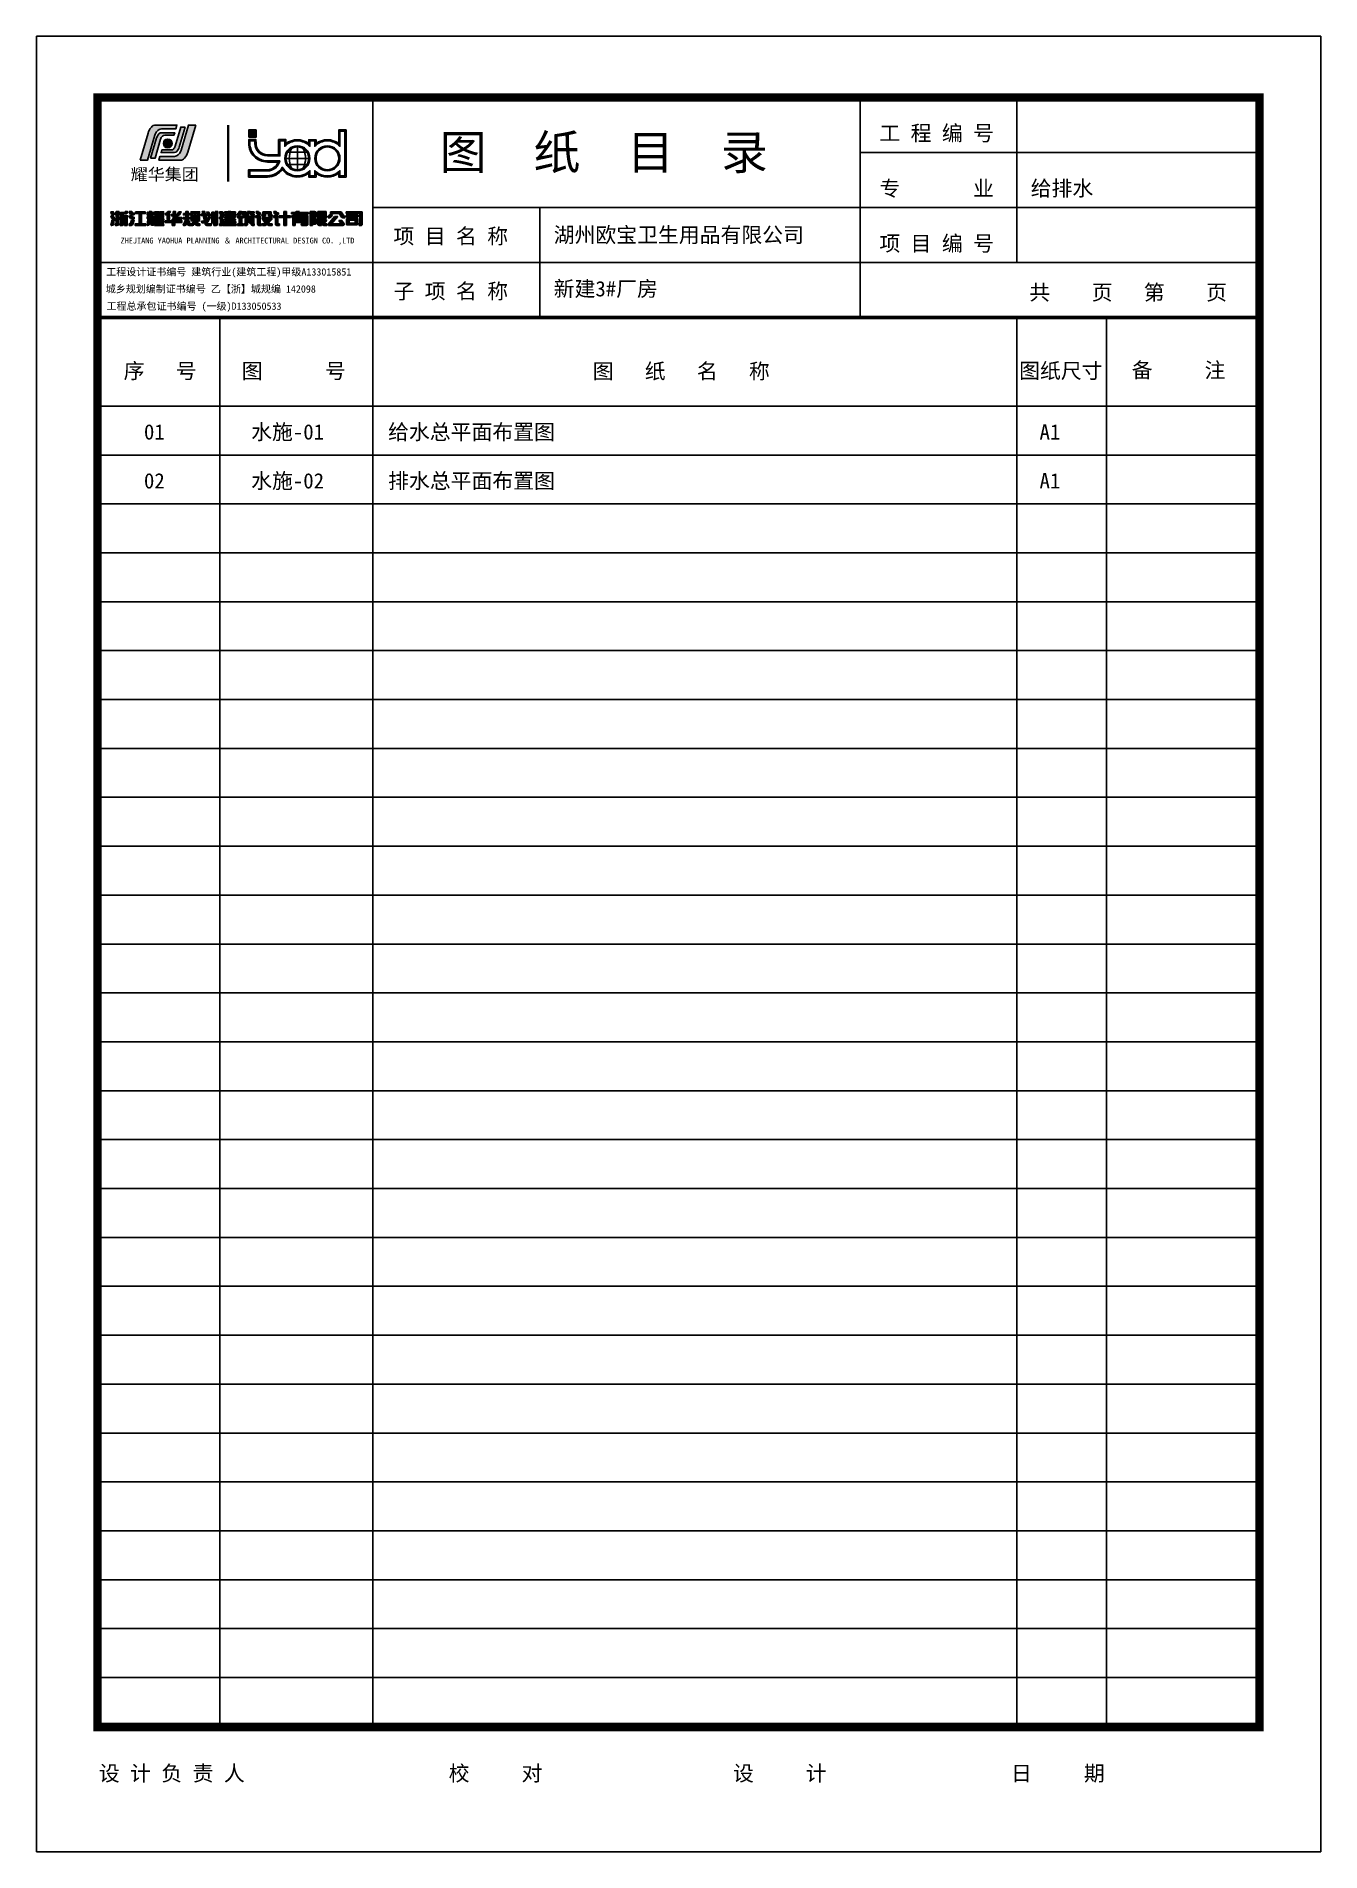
# Model space of a CAD drawing. Header units: millimetres. Extents: x 493081 to 494254, y 3431492 to 3432651.
# Drawn here: x 494043.5 to 494253.5, y 3432012.2 to 3432309.2 of the extents above; entities that cross this region are included whole.
import ezdxf
from ezdxf.enums import TextEntityAlignment as Align

# ---------------------------------------------------------------- set-up
doc = ezdxf.new("R2010")
doc.units = ezdxf.units.MM
doc.header["$LTSCALE"] = 300
for name, color, linetype in [('3', 53, 'Continuous'), ('WALL', 6, 'Continuous'), ('X-图框文字-1', 53, 'Continuous'), ('图框', 137, 'Continuous'), ('家具', 35, 'Continuous')]:
    doc.layers.add(name, color=color, linetype=linetype)
doc.styles.add('-黑体', font='simhei.ttf', dxfattribs={"width": 0.7})
doc.styles.add('iIcon2', font='')
doc.styles.add('sqy', font='simhei.ttf')
doc.styles.add('图框艺术体', font='simhei.ttf', dxfattribs={"width": 0.9})
doc.styles.get('iIcon2').set_extended_font_data('SimSun')

msp = doc.modelspace()

# ---------------------------------------------------------------- texts
at = {"layer": 'X-图框文字-1', "style": 'iIcon2'}
for s, p in [('给排水', (494206.11, 3432283.053)), ('湖州欧宝卫生用品有限公司', (494128.118, 3432275.433)), ('新建3#厂房', (494128.111, 3432266.617)), ('01', (494061.122, 3432243.194)), ('水施-01', (494078.651, 3432243.194)), ('给水总平面布置图', (494101.039, 3432243.194)), ('A1', (494207.56, 3432243.194)), ('02', (494061.122, 3432235.194)), ('水施-02', (494078.651, 3432235.194)), ('排水总平面布置图', (494101.039, 3432235.194)), ('A1', (494207.56, 3432235.194))]:
    msp.add_text(s, height=2.5, dxfattribs=at).set_placement(p)

# ---------------------------------------------------------------- blocks, each defined once
blk = doc.blocks.new('yhlogo01')
at = {"layer": '家具'}
h = blk.add_hatch(color=5, dxfattribs=at)
h.dxf.hatch_style = 1
h.paths.add_polyline_path([(243496, -10479, 0.2174728), (243119, -10652, 0.1075559), (242813, -11212), (242091, -13670), (242749, -13670), (243418, -11390, -0.1971789), (243830, -10875, -0.1273347), (244024, -10824), (245336, -10824), (245437, -10479)])
h = blk.add_hatch(color=5, dxfattribs=at)
h.dxf.hatch_style = 1
h.paths.add_polyline_path([(243801, -11271, 0.1093665), (243592, -11650), (243050, -13497), (243448, -13497), (243959, -11757, -0.1253068), (244114, -11495, -0.1991992), (244327, -11407), (245165, -11407), (245235, -11169), (244026, -11169, 0.2155994)])
h = blk.add_hatch(color=5, dxfattribs=at)
h.dxf.hatch_style = 1
h.paths.add_polyline_path([(245735, -13670, 0.2174728), (246113, -13497, 0.1075559), (246419, -12937), (247141, -10479), (246483, -10479), (245814, -12759, -0.1971789), (245402, -13274, -0.1273347), (245207, -13325), (243896, -13325), (243794, -13670)])
h = blk.add_hatch(color=5, dxfattribs=at)
h.dxf.hatch_style = 1
h.paths.add_polyline_path([(245431, -12878, 0.1093665), (245639, -12499), (246182, -10652), (245784, -10652), (245273, -12392, -0.1253068), (245117, -12654, -0.1991992), (244905, -12742), (244067, -12742), (243997, -12980), (245206, -12980, 0.2155994)])
h = blk.add_hatch(color=1, dxfattribs=at)
h.dxf.hatch_style = 1
h.paths.add_polyline_path([(244991, -12140, 1), (244202, -12140, 1)])
at = {"layer": '家具', "color": 5}
for points in [[(242091, -13670), (242813, -11212, -0.1075559), (243119, -10652, -0.2174728), (243496, -10479), (245437, -10479), (245336, -10824), (244024, -10824, 0.1273347), (243830, -10875, 0.1971247), (243418, -11389), (242749, -13670)], [(243050, -13497), (243592, -11650, -0.1093665), (243801, -11271, -0.2155994), (244026, -11169), (245235, -11169), (245165, -11407), (244327, -11407, 0.1991992), (244114, -11495, 0.1253068), (243959, -11757), (243448, -13497)], [(247141, -10479), (246419, -12937, -0.1075559), (246113, -13497, -0.2174728), (245735, -13670), (243794, -13670), (243896, -13325), (245207, -13325, 0.1273347), (245402, -13274, 0.1971247), (245814, -12759), (246483, -10479)], [(246182, -10652), (245639, -12499, -0.1093665), (245431, -12878, -0.2155994), (245206, -12980), (243997, -12980), (244067, -12742), (244905, -12742, 0.1991992), (245117, -12654, 0.1253068), (245273, -12392), (245784, -10652)]]:
    blk.add_lwpolyline(points, format="xyb", close=True, dxfattribs=at)
at = {"layer": '家具', "color": 1}
blk.add_circle((244597, -12140), 394, dxfattribs=at)
blk = doc.blocks.new('A1')
h = blk.add_hatch(color=0)
h.dxf.hatch_style = 1
edge = h.paths.add_edge_path()
edge.add_line((499908, 391800), (499805, 391800))
edge.add_line((499805, 391800), (499805, 391813))
edge.add_line((499805, 391813), (499746, 391813))
edge.add_line((499746, 391813), (499746, 391800))
edge.add_line((499746, 391800), (499663, 391800))
edge.add_line((499663, 391800), (499663, 391771))
edge.add_line((499663, 391771), (499746, 391771))
edge.add_line((499746, 391771), (499746, 391743))
edge.add_line((499746, 391743), (499650, 391743))
edge.add_line((499650, 391743), (499650, 391712))
edge.add_line((499650, 391712), (499746, 391712))
edge.add_line((499746, 391712), (499746, 391684))
edge.add_line((499746, 391684), (499663, 391684))
edge.add_line((499663, 391684), (499663, 391655))
edge.add_line((499663, 391655), (499746, 391655))
edge.add_line((499746, 391655), (499746, 391629))
edge.add_line((499746, 391629), (499663, 391629))
edge.add_line((499663, 391629), (499663, 391600))
edge.add_line((499663, 391600), (499746, 391600))
edge.add_line((499746, 391600), (499746, 391574))
edge.add_line((499746, 391574), (499657, 391574))
edge.add_line((499657, 391574), (499657, 391542))
edge.add_line((499657, 391542), (499746, 391542))
edge.add_line((499746, 391542), (499746, 391514))
edge.add_line((499746, 391514), (499649, 391514))
edge.add_spline(control_points=[(499649, 391514), (499648, 391514), (499646, 391514), (499642, 391515), (499639, 391515), (499634, 391517), (499633, 391518), (499632, 391519)], knot_values=[0.951371, 0.951371, 0.951371, 0.951371, 1.090703, 1.090703, 1.408925, 1.408925, 1.574417, 1.574417, 1.574417, 1.574417], degree=3, periodic=0)
edge.add_line((499632, 391519), (499630, 391520))
edge.add_line((499630, 391520), (499630, 391628))
edge.add_spline(control_points=[(499630, 391628), (499629, 391630), (499628, 391632), (499626, 391637), (499624, 391640), (499619, 391645), (499616, 391648), (499614, 391650)], knot_values=[3.391104, 3.391104, 3.391104, 3.391104, 3.526235, 3.526235, 3.74708, 3.74708, 3.945294, 3.945294, 3.945294, 3.945294], degree=3, periodic=0)
edge.add_line((499614, 391650), (499610, 391653))
edge.add_line((499610, 391653), (499614, 391656))
edge.add_spline(control_points=[(499614, 391656), (499616, 391657), (499617, 391659), (499621, 391663), (499624, 391666), (499627, 391671), (499629, 391674), (499630, 391677), (499630, 391678), (499630, 391678)], knot_values=[2.311832, 2.311832, 2.311832, 2.311832, 2.450793, 2.450793, 2.675986, 2.675986, 2.901179, 2.901179, 2.912092, 2.912092, 2.912092, 2.912092], degree=3, periodic=0)
edge.add_line((499630, 391678), (499630, 391776))
edge.add_spline(control_points=[(499630, 391776), (499630, 391778), (499630, 391780), (499629, 391784), (499629, 391786), (499627, 391791), (499625, 391793), (499622, 391797), (499620, 391799), (499615, 391802), (499612, 391803), (499606, 391805), (499603, 391806), (499598, 391807), (499596, 391807), (499594, 391807)], knot_values=[-0.099464, -0.099464, -0.099464, -0.099464, 0.07948, 0.07948, 0.34792, 0.34792, 0.61636, 0.61636, 0.884801, 0.884801, 1.153241, 1.153241, 1.421681, 1.421681, 1.570955, 1.570955, 1.570955, 1.570955], degree=3, periodic=0)
edge.add_line((499594, 391807), (499547, 391807))
edge.add_line((499547, 391807), (499547, 391767))
edge.add_line((499547, 391767), (499557, 391767))
edge.add_spline(control_points=[(499557, 391767), (499560, 391767), (499562, 391766), (499564, 391764), (499566, 391763), (499568, 391761), (499569, 391760), (499570, 391757), (499571, 391756), (499571, 391754)], knot_values=[3.386552, 3.386552, 3.386552, 3.386552, 3.627015, 3.627015, 3.904526, 3.904526, 4.182037, 4.182037, 4.349186, 4.349186, 4.349186, 4.349186], degree=3, periodic=0)
edge.add_line((499571, 391754), (499571, 391685))
edge.add_spline(control_points=[(499571, 391685), (499571, 391685), (499571, 391685), (499571, 391684), (499571, 391683), (499570, 391680), (499570, 391679), (499568, 391677), (499567, 391676), (499564, 391674), (499562, 391673), (499560, 391673), (499559, 391673), (499557, 391673)], knot_values=[-1.4875, -1.4875, -1.4875, -1.4875, -1.436354, -1.436354, -1.196219, -1.196219, -0.898229, -0.898229, -0.60024, -0.60024, -0.187336, -0.187336, 0.019116, 0.019116, 0.019116, 0.019116], degree=3, periodic=0)
edge.add_line((499557, 391673), (499547, 391673))
edge.add_line((499547, 391673), (499547, 391633))
edge.add_line((499547, 391633), (499557, 391633))
edge.add_spline(control_points=[(499557, 391633), (499560, 391632), (499561, 391632), (499564, 391631), (499565, 391630), (499567, 391628), (499568, 391627), (499570, 391625), (499570, 391624), (499571, 391622), (499571, 391621), (499571, 391619)], knot_values=[0.098321, 0.098321, 0.098321, 0.098321, 0.387888, 0.387888, 0.647728, 0.647728, 0.907568, 0.907568, 1.167408, 1.167408, 1.336231, 1.336231, 1.336231, 1.336231], degree=3, periodic=0)
edge.add_line((499571, 391619), (499571, 391527))
edge.add_spline(control_points=[(499571, 391527), (499571, 391525), (499571, 391524), (499570, 391521), (499569, 391520), (499567, 391518), (499566, 391517), (499563, 391515), (499561, 391515), (499558, 391514), (499557, 391514), (499556, 391514)], knot_values=[1.586368, 1.586368, 1.586368, 1.586368, 1.872585, 1.872585, 2.185501, 2.185501, 2.498416, 2.498416, 2.9093, 2.9093, 3.114742, 3.114742, 3.114742, 3.114742], degree=3, periodic=0)
edge.add_line((499556, 391514), (499547, 391514))
edge.add_line((499547, 391514), (499547, 391474))
edge.add_line((499547, 391474), (499595, 391474))
edge.add_spline(control_points=[(499595, 391474), (499597, 391475), (499600, 391475), (499606, 391476), (499611, 391477), (499616, 391479), (499618, 391480), (499620, 391481)], knot_values=[1.6576, 1.6576, 1.6576, 1.6576, 1.78893, 1.78893, 2.017153, 2.017153, 2.129372, 2.129372, 2.129372, 2.129372], degree=3, periodic=0)
edge.add_line((499620, 391481), (499622, 391482))
edge.add_line((499622, 391482), (499624, 391481))
edge.add_spline(control_points=[(499624, 391481), (499626, 391480), (499628, 391479), (499633, 391477), (499637, 391476), (499642, 391475), (499644, 391475), (499646, 391474)], knot_values=[0.97232, 0.97232, 0.97232, 0.97232, 1.112941, 1.112941, 1.348801, 1.348801, 1.463491, 1.463491, 1.463491, 1.463491], degree=3, periodic=0)
edge.add_line((499646, 391474), (499927, 391474))
edge.add_line((499927, 391474), (499927, 391514))
edge.add_line((499927, 391514), (499805, 391514))
edge.add_line((499805, 391514), (499805, 391542))
edge.add_line((499805, 391542), (499916, 391542))
edge.add_line((499916, 391542), (499916, 391574))
edge.add_line((499916, 391574), (499805, 391574))
edge.add_line((499805, 391574), (499805, 391600))
edge.add_line((499805, 391600), (499910, 391600))
edge.add_line((499910, 391600), (499910, 391629))
edge.add_line((499910, 391629), (499805, 391629))
edge.add_line((499805, 391629), (499805, 391655))
edge.add_line((499805, 391655), (499873, 391655))
edge.add_spline(control_points=[(499873, 391655), (499875, 391656), (499877, 391656), (499882, 391657), (499885, 391658), (499890, 391660), (499893, 391662), (499898, 391665), (499900, 391667), (499903, 391671), (499905, 391674), (499907, 391678), (499908, 391681), (499908, 391684), (499908, 391685), (499908, 391686)], knot_values=[-1.462334, -1.462334, -1.462334, -1.462334, -1.321738, -1.321738, -1.078276, -1.078276, -0.834814, -0.834814, -0.591353, -0.591353, -0.347891, -0.347891, -0.104429, -0.104429, 0.00471, 0.00471, 0.00471, 0.00471], degree=3, periodic=0)
edge.add_line((499908, 391686), (499908, 391712))
edge.add_line((499908, 391712), (499927, 391712))
edge.add_line((499927, 391712), (499927, 391743))
edge.add_line((499927, 391743), (499908, 391743))
edge.add_line((499908, 391743), (499908, 391800))
h.paths.add_polyline_path([(499805, 391771), (499856, 391771), (499856, 391743), (499805, 391743)], flags=16)
edge = h.paths.add_edge_path(flags=16)
edge.add_line((499805, 391712), (499856, 391712))
edge.add_line((499856, 391712), (499856, 391696))
edge.add_spline(control_points=[(499856, 391696), (499856, 391695), (499856, 391694), (499855, 391691), (499854, 391690), (499853, 391688), (499852, 391687), (499849, 391685), (499847, 391685), (499844, 391684), (499843, 391684), (499842, 391684)], knot_values=[1.651, 1.651, 1.651, 1.651, 1.918465, 1.918465, 2.217067, 2.217067, 2.515668, 2.515668, 2.928565, 2.928565, 3.135013, 3.135013, 3.135013, 3.135013], degree=3, periodic=0)
edge.add_line((499842, 391684), (499805, 391684))
edge.add_line((499805, 391684), (499805, 391712))
at = {"layer": 'WALL', "color": 0}
for p, q in [((499594, 391807), (499547, 391807)), ((499547, 391807), (499547, 391767)), ((499547, 391767), (499557, 391767)), ((499557, 391673), (499547, 391673)), ((499547, 391673), (499547, 391633)), ((499571, 391754), (499571, 391685)), ((499614, 391656), (499610, 391653)), ((499614, 391650), (499610, 391653)), ((499630, 391678), (499630, 391776)), ((499746, 391743), (499650, 391743)), ((499650, 391743), (499650, 391712)), ((499650, 391712), (499746, 391712)), ((499746, 391800), (499663, 391800)), ((499663, 391800), (499663, 391771)), ((499663, 391771), (499746, 391771)), ((499746, 391684), (499663, 391684)), ((499663, 391684), (499663, 391655)), ((499663, 391655), (499746, 391655)), ((499805, 391813), (499746, 391813)), ((499746, 391813), (499746, 391800)), ((499746, 391771), (499746, 391743)), ((499746, 391712), (499746, 391684)), ((499746, 391655), (499746, 391629)), ((499805, 391800), (499805, 391813)), ((499908, 391800), (499805, 391800)), ((499805, 391771), (499856, 391771)), ((499805, 391743), (499805, 391771)), ((499856, 391743), (499805, 391743)), ((499805, 391684), (499805, 391712)), ((499805, 391712), (499856, 391712)), ((499842, 391684), (499805, 391684)), ((499805, 391629), (499805, 391655)), ((499805, 391655), (499873, 391655)), ((499856, 391771), (499856, 391743)), ((499856, 391712), (499856, 391696)), ((499908, 391743), (499908, 391800)), ((499927, 391743), (499908, 391743)), ((499908, 391686), (499908, 391712)), ((499908, 391712), (499927, 391712)), ((499927, 391712), (499927, 391743)), ((499547, 391633), (499557, 391633)), ((499556, 391514), (499547, 391514)), ((499547, 391514), (499547, 391474)), ((499547, 391474), (499595, 391474)), ((499571, 391619), (499571, 391527)), ((499620, 391481), (499622, 391482)), ((499624, 391481), (499622, 391482)), ((499630, 391520), (499630, 391628)), ((499632, 391519), (499630, 391520)), ((499646, 391474), (499927, 391474)), ((499746, 391514), (499649, 391514)), ((499746, 391574), (499657, 391574)), ((499657, 391574), (499657, 391542)), ((499657, 391542), (499746, 391542)), ((499746, 391629), (499663, 391629)), ((499663, 391629), (499663, 391600)), ((499663, 391600), (499746, 391600)), ((499746, 391600), (499746, 391574)), ((499746, 391542), (499746, 391514)), ((499910, 391629), (499805, 391629)), ((499805, 391574), (499805, 391600)), ((499805, 391600), (499910, 391600)), ((499916, 391574), (499805, 391574)), ((499805, 391514), (499805, 391542)), ((499805, 391542), (499916, 391542)), ((499927, 391514), (499805, 391514)), ((499910, 391600), (499910, 391629)), ((499916, 391542), (499916, 391574)), ((499927, 391474), (499927, 391514))]:
    blk.add_line(p, q, dxfattribs=at)
for points, knots in [([(499571, 391754), (499571, 391756), (499570, 391757), (499569, 391760), (499568, 391761), (499566, 391763), (499564, 391764), (499562, 391766), (499560, 391767), (499557, 391767)], [3.3865517, 3.3865517, 3.3865517, 3.3865517, 3.5537011, 3.5537011, 3.831212, 3.831212, 4.1087229, 4.1087229, 4.3491863, 4.3491863, 4.3491863, 4.3491863]), ([(499557, 391673), (499559, 391673), (499560, 391673), (499562, 391673), (499564, 391674), (499567, 391676), (499568, 391677), (499570, 391679), (499570, 391680), (499571, 391683), (499571, 391684), (499571, 391685), (499571, 391685), (499571, 391685)], [-1.4875, -1.4875, -1.4875, -1.4875, -1.281048, -1.281048, -0.868144, -0.868144, -0.570155, -0.570155, -0.272165, -0.272165, -0.032031, -0.032031, 0.019116, 0.019116, 0.019116, 0.019116]), ([(499630, 391776), (499630, 391778), (499630, 391780), (499629, 391784), (499629, 391786), (499627, 391791), (499625, 391793), (499622, 391797), (499620, 391799), (499615, 391802), (499612, 391803), (499606, 391805), (499603, 391806), (499598, 391807), (499596, 391807), (499594, 391807)], [-0.099464, -0.099464, -0.099464, -0.099464, 0.07948, 0.07948, 0.34792, 0.34792, 0.61636, 0.61636, 0.884801, 0.884801, 1.153241, 1.153241, 1.421681, 1.421681, 1.570955, 1.570955, 1.570955, 1.570955]), ([(499614, 391656), (499616, 391657), (499617, 391659), (499621, 391663), (499624, 391666), (499627, 391671), (499629, 391674), (499630, 391677), (499630, 391678), (499630, 391678)], [2.3118325, 2.3118325, 2.3118325, 2.3118325, 2.450793, 2.450793, 2.6759858, 2.6759858, 2.9011785, 2.9011785, 2.9120922, 2.9120922, 2.9120922, 2.9120922]), ([(499630, 391628), (499629, 391630), (499628, 391632), (499626, 391637), (499624, 391640), (499619, 391645), (499616, 391648), (499614, 391650)], [3.391104, 3.391104, 3.391104, 3.391104, 3.526235, 3.526235, 3.7470799, 3.7470799, 3.9452936, 3.9452936, 3.9452936, 3.9452936]), ([(499842, 391684), (499843, 391684), (499844, 391684), (499847, 391685), (499849, 391685), (499852, 391687), (499853, 391688), (499854, 391690), (499855, 391691), (499856, 391694), (499856, 391695), (499856, 391696)], [1.651, 1.651, 1.651, 1.651, 1.857448, 1.857448, 2.270345, 2.270345, 2.568947, 2.568947, 2.867548, 2.867548, 3.135013, 3.135013, 3.135013, 3.135013]), ([(499873, 391655), (499875, 391656), (499877, 391656), (499882, 391657), (499885, 391658), (499890, 391660), (499893, 391662), (499898, 391665), (499900, 391667), (499903, 391671), (499905, 391674), (499907, 391678), (499908, 391681), (499908, 391684), (499908, 391685), (499908, 391686)], [-1.462334, -1.462334, -1.462334, -1.462334, -1.321738, -1.321738, -1.078276, -1.078276, -0.834814, -0.834814, -0.591353, -0.591353, -0.347891, -0.347891, -0.104429, -0.104429, 0.00471, 0.00471, 0.00471, 0.00471]), ([(499556, 391514), (499557, 391514), (499558, 391514), (499561, 391515), (499563, 391515), (499566, 391517), (499567, 391518), (499569, 391520), (499570, 391521), (499571, 391524), (499571, 391525), (499571, 391527)], [1.586368, 1.586368, 1.586368, 1.586368, 1.79181, 1.79181, 2.202694, 2.202694, 2.51561, 2.51561, 2.828525, 2.828525, 3.114742, 3.114742, 3.114742, 3.114742]), ([(499571, 391619), (499571, 391621), (499571, 391622), (499570, 391624), (499570, 391625), (499568, 391627), (499567, 391628), (499565, 391630), (499564, 391631), (499561, 391632), (499560, 391632), (499557, 391633)], [0.098321, 0.098321, 0.098321, 0.098321, 0.267144, 0.267144, 0.526983, 0.526983, 0.786823, 0.786823, 1.046663, 1.046663, 1.336231, 1.336231, 1.336231, 1.336231]), ([(499595, 391474), (499597, 391475), (499600, 391475), (499606, 391476), (499611, 391477), (499616, 391479), (499618, 391480), (499620, 391481)], [1.6575999, 1.6575999, 1.6575999, 1.6575999, 1.7889303, 1.7889303, 2.0171527, 2.0171527, 2.1293723, 2.1293723, 2.1293723, 2.1293723]), ([(499624, 391481), (499626, 391480), (499628, 391479), (499633, 391477), (499637, 391476), (499642, 391475), (499644, 391475), (499646, 391474)], [0.9723197, 0.9723197, 0.9723197, 0.9723197, 1.1129409, 1.1129409, 1.3488005, 1.3488005, 1.4634912, 1.4634912, 1.4634912, 1.4634912]), ([(499632, 391519), (499633, 391518), (499634, 391517), (499639, 391515), (499642, 391515), (499646, 391514), (499648, 391514), (499649, 391514)], [0.9513715, 0.9513715, 0.9513715, 0.9513715, 1.1168633, 1.1168633, 1.4350849, 1.4350849, 1.5744167, 1.5744167, 1.5744167, 1.5744167])]:
    blk.add_open_spline(points, degree=3, knots=knots, dxfattribs=at)
blk = doc.blocks.new('A4')
h = blk.add_hatch(color=0)
h.dxf.hatch_style = 1
edge = h.paths.add_edge_path()
edge.add_line((500502, 391777), (500485, 391777))
edge.add_spline(control_points=[(500485, 391777), (500482, 391777), (500480, 391778), (500477, 391779), (500475, 391780), (500471, 391782), (500470, 391784), (500468, 391786), (500467, 391787), (500467, 391788)], knot_values=[0.394941, 0.394941, 0.394941, 0.394941, 0.676796, 0.676796, 0.982391, 0.982391, 1.287985, 1.287985, 1.457203, 1.457203, 1.457203, 1.457203], degree=3, periodic=0)
edge.add_line((500467, 391788), (500459, 391810))
edge.add_line((500459, 391810), (500404, 391810))
edge.add_line((500404, 391810), (500415, 391767))
edge.add_spline(control_points=[(500415, 391767), (500416, 391765), (500417, 391763), (500419, 391759), (500421, 391756), (500426, 391751), (500429, 391749), (500435, 391744), (500438, 391743), (500445, 391740), (500449, 391738), (500453, 391738), (500453, 391737), (500453, 391737)], knot_values=[0.250217, 0.250217, 0.250217, 0.250217, 0.400893, 0.400893, 0.626647, 0.626647, 0.852401, 0.852401, 1.078155, 1.078155, 1.303909, 1.303909, 1.314573, 1.314573, 1.314573, 1.314573], degree=3, periodic=0)
edge.add_line((500453, 391737), (500502, 391737))
edge.add_line((500502, 391737), (500502, 391777))
edge = h.paths.add_edge_path()
edge.add_line((500497, 391711), (500392, 391711))
edge.add_line((500392, 391711), (500392, 391671))
edge.add_line((500392, 391671), (500439, 391671))
edge.add_line((500439, 391671), (500439, 391505))
edge.add_spline(control_points=[(500439, 391505), (500439, 391503), (500439, 391502), (500440, 391497), (500441, 391495), (500443, 391491), (500445, 391488), (500449, 391484), (500451, 391483), (500456, 391479), (500459, 391478), (500465, 391476), (500468, 391475), (500472, 391475), (500473, 391474), (500474, 391474)], knot_values=[3.133189, 3.133189, 3.133189, 3.133189, 3.307114, 3.307114, 3.554268, 3.554268, 3.801423, 3.801423, 4.048577, 4.048577, 4.295731, 4.295731, 4.542885, 4.542885, 4.61825, 4.61825, 4.61825, 4.61825], degree=3, periodic=0)
edge.add_line((500474, 391474), (500523, 391474))
edge.add_line((500523, 391474), (500523, 391514))
edge.add_line((500523, 391514), (500512, 391514))
edge.add_spline(control_points=[(500512, 391514), (500510, 391514), (500508, 391515), (500505, 391516), (500504, 391516), (500502, 391518), (500501, 391519), (500499, 391521), (500499, 391522), (500498, 391524), (500498, 391525), (500497, 391526)], knot_values=[0.137449, 0.137449, 0.137449, 0.137449, 0.510359, 0.510359, 0.777646, 0.777646, 1.044934, 1.044934, 1.312222, 1.312222, 1.484048, 1.484048, 1.484048, 1.484048], degree=3, periodic=0)
edge.add_line((500497, 391526), (500497, 391711))
edge = h.paths.add_edge_path()
edge.add_spline(control_points=[(500583, 391691), (500585, 391691), (500587, 391691), (500592, 391692), (500595, 391693), (500601, 391696), (500604, 391698), (500608, 391701), (500610, 391703), (500614, 391708), (500615, 391710), (500617, 391715), (500618, 391717), (500618, 391720), (500618, 391721), (500618, 391722)], knot_values=[-1.435016, -1.435016, -1.435016, -1.435016, -1.296164, -1.296164, -1.054417, -1.054417, -0.812669, -0.812669, -0.570922, -0.570922, -0.329174, -0.329174, -0.087427, -0.087427, -0.008817, -0.008817, -0.008817, -0.008817], degree=3, periodic=0)
edge.add_line((500618, 391722), (500618, 391767))
edge.add_line((500618, 391767), (500682, 391767))
edge.add_line((500682, 391767), (500682, 391721))
edge.add_spline(control_points=[(500682, 391721), (500682, 391720), (500682, 391718), (500683, 391714), (500684, 391712), (500686, 391707), (500688, 391705), (500691, 391701), (500693, 391699), (500698, 391696), (500701, 391695), (500707, 391693), (500710, 391692), (500715, 391691), (500716, 391691), (500718, 391691)], knot_values=[-0.037851, -0.037851, -0.037851, -0.037851, 0.137966, 0.137966, 0.387157, 0.387157, 0.636348, 0.636348, 0.885539, 0.885539, 1.13473, 1.13473, 1.383921, 1.383921, 1.510622, 1.510622, 1.510622, 1.510622], degree=3, periodic=0)
edge.add_line((500718, 391691), (500768, 391691))
edge.add_line((500768, 391691), (500768, 391731))
edge.add_line((500768, 391731), (500755, 391731))
edge.add_spline(control_points=[(500755, 391731), (500753, 391731), (500752, 391731), (500749, 391732), (500748, 391732), (500746, 391734), (500745, 391734), (500743, 391736), (500743, 391737), (500742, 391739), (500741, 391740), (500741, 391742), (500741, 391743), (500741, 391744)], knot_values=[3.129563, 3.129563, 3.129563, 3.129563, 3.406533, 3.406533, 3.656908, 3.656908, 3.907283, 3.907283, 4.157658, 4.157658, 4.408033, 4.408033, 4.578286, 4.578286, 4.578286, 4.578286], degree=3, periodic=0)
edge.add_line((500741, 391744), (500741, 391807))
edge.add_line((500741, 391807), (500560, 391807))
edge.add_line((500560, 391807), (500560, 391743))
edge.add_spline(control_points=[(500560, 391743), (500559, 391741), (500559, 391740), (500557, 391737), (500556, 391736), (500554, 391734), (500552, 391733), (500549, 391731), (500548, 391731), (500546, 391731)], knot_values=[-1.252424, -1.252424, -1.252424, -1.252424, -1.030759, -1.030759, -0.713538, -0.713538, -0.396316, -0.396316, -0.206128, -0.206128, -0.206128, -0.206128], degree=3, periodic=0)
edge.add_line((500546, 391731), (500532, 391731))
edge.add_line((500532, 391731), (500539, 391691))
edge.add_line((500539, 391691), (500583, 391691))
edge = h.paths.add_edge_path()
edge.add_line((500759, 391667), (500542, 391667))
edge.add_line((500542, 391667), (500542, 391627))
edge.add_line((500542, 391627), (500688, 391627))
edge.add_line((500688, 391627), (500648, 391582))
edge.add_line((500648, 391582), (500629, 391602))
edge.add_line((500629, 391602), (500560, 391602))
edge.add_line((500560, 391602), (500612, 391542))
edge.add_line((500612, 391542), (500610, 391539))
edge.add_spline(control_points=[(500610, 391539), (500607, 391536), (500604, 391532), (500596, 391526), (500591, 391523), (500582, 391519), (500577, 391517), (500569, 391515), (500566, 391515), (500562, 391514)], knot_values=[-1.409226, -1.409226, -1.409226, -1.409226, -1.173081, -1.173081, -0.935772, -0.935772, -0.698463, -0.698463, -0.567547, -0.567547, -0.567547, -0.567547], degree=3, periodic=0)
edge.add_line((500562, 391514), (500538, 391514))
edge.add_line((500538, 391514), (500546, 391474))
edge.add_line((500546, 391474), (500598, 391474))
edge.add_spline(control_points=[(500598, 391474), (500600, 391475), (500603, 391475), (500610, 391476), (500614, 391477), (500622, 391480), (500626, 391482), (500633, 391486), (500636, 391489), (500641, 391493), (500643, 391496), (500645, 391498)], knot_values=[-1.506139, -1.506139, -1.506139, -1.506139, -1.375629, -1.375629, -1.149297, -1.149297, -0.922964, -0.922964, -0.696632, -0.696632, -0.520968, -0.520968, -0.520968, -0.520968], degree=3, periodic=0)
edge.add_line((500645, 391498), (500648, 391501))
edge.add_line((500648, 391501), (500651, 391499))
edge.add_line((500651, 391499), (500672, 391482))
edge.add_spline(control_points=[(500672, 391482), (500673, 391481), (500675, 391480), (500680, 391478), (500683, 391477), (500689, 391475), (500693, 391475), (500696, 391474), (500696, 391474), (500696, 391474)], knot_values=[0.873676, 0.873676, 0.873676, 0.873676, 1.017318, 1.017318, 1.259034, 1.259034, 1.50075, 1.50075, 1.502459, 1.502459, 1.502459, 1.502459], degree=3, periodic=0)
edge.add_line((500696, 391474), (500769, 391474))
edge.add_line((500769, 391474), (500769, 391514))
edge.add_line((500769, 391514), (500727, 391514))
edge.add_spline(control_points=[(500727, 391514), (500724, 391514), (500721, 391515), (500715, 391516), (500712, 391518), (500708, 391520), (500707, 391521), (500705, 391522)], knot_values=[0.763733, 0.763733, 0.763733, 0.763733, 1.065073, 1.065073, 1.375122, 1.375122, 1.537147, 1.537147, 1.537147, 1.537147], degree=3, periodic=0)
edge.add_line((500705, 391522), (500686, 391542))
edge.add_line((500686, 391542), (500759, 391622))
edge.add_line((500759, 391622), (500759, 391667))
at = {"layer": 'WALL', "color": 0}
for p, q in [((500497, 391711), (500392, 391711)), ((500392, 391711), (500392, 391671)), ((500392, 391671), (500439, 391671)), ((500459, 391810), (500404, 391810)), ((500404, 391810), (500415, 391767)), ((500439, 391671), (500439, 391505)), ((500453, 391737), (500502, 391737)), ((500467, 391788), (500459, 391810)), ((500502, 391777), (500485, 391777)), ((500497, 391526), (500497, 391711)), ((500502, 391737), (500502, 391777)), ((500539, 391691), (500532, 391731)), ((500532, 391731), (500546, 391731)), ((500583, 391691), (500539, 391691)), ((500759, 391667), (500542, 391667)), ((500542, 391667), (500542, 391627)), ((500560, 391743), (500560, 391807)), ((500560, 391807), (500741, 391807)), ((500682, 391767), (500618, 391767)), ((500618, 391767), (500618, 391722)), ((500682, 391721), (500682, 391767)), ((500768, 391691), (500718, 391691)), ((500741, 391807), (500741, 391744)), ((500755, 391731), (500768, 391731)), ((500759, 391622), (500759, 391667)), ((500768, 391731), (500768, 391691)), ((500474, 391474), (500523, 391474)), ((500523, 391514), (500512, 391514)), ((500523, 391474), (500523, 391514)), ((500562, 391514), (500538, 391514)), ((500538, 391514), (500546, 391474)), ((500542, 391627), (500688, 391627)), ((500546, 391474), (500598, 391474)), ((500629, 391602), (500560, 391602)), ((500560, 391602), (500612, 391542)), ((500610, 391539), (500612, 391542)), ((500648, 391582), (500629, 391602)), ((500645, 391498), (500648, 391501)), ((500688, 391627), (500648, 391582)), ((500651, 391499), (500648, 391501)), ((500651, 391499), (500672, 391482)), ((500686, 391542), (500759, 391622)), ((500705, 391522), (500686, 391542)), ((500696, 391474), (500769, 391474)), ((500769, 391514), (500727, 391514)), ((500769, 391474), (500769, 391514))]:
    blk.add_line(p, q, dxfattribs=at)
for points, knots in [([(500415, 391767), (500416, 391765), (500417, 391763), (500419, 391759), (500421, 391756), (500426, 391751), (500429, 391749), (500435, 391744), (500438, 391743), (500445, 391740), (500449, 391738), (500453, 391738), (500453, 391737), (500453, 391737)], [0.250217, 0.250217, 0.250217, 0.250217, 0.400893, 0.400893, 0.626647, 0.626647, 0.852401, 0.852401, 1.078155, 1.078155, 1.303909, 1.303909, 1.314573, 1.314573, 1.314573, 1.314573]), ([(500467, 391788), (500467, 391787), (500468, 391786), (500470, 391784), (500471, 391782), (500475, 391780), (500477, 391779), (500480, 391778), (500482, 391777), (500485, 391777)], [0.394941, 0.394941, 0.394941, 0.394941, 0.564158, 0.564158, 0.869753, 0.869753, 1.175347, 1.175347, 1.457203, 1.457203, 1.457203, 1.457203]), ([(500546, 391731), (500548, 391731), (500549, 391731), (500552, 391733), (500554, 391734), (500556, 391736), (500557, 391737), (500559, 391740), (500559, 391741), (500560, 391743)], [-1.252424, -1.252424, -1.252424, -1.252424, -1.062236, -1.062236, -0.745014, -0.745014, -0.427792, -0.427792, -0.206128, -0.206128, -0.206128, -0.206128]), ([(500583, 391691), (500585, 391691), (500587, 391691), (500592, 391692), (500595, 391693), (500601, 391696), (500604, 391698), (500608, 391701), (500610, 391703), (500614, 391708), (500615, 391710), (500617, 391715), (500618, 391717), (500618, 391720), (500618, 391721), (500618, 391722)], [-1.435016, -1.435016, -1.435016, -1.435016, -1.296164, -1.296164, -1.054417, -1.054417, -0.812669, -0.812669, -0.570922, -0.570922, -0.329174, -0.329174, -0.087427, -0.087427, -0.008817, -0.008817, -0.008817, -0.008817]), ([(500682, 391721), (500682, 391720), (500682, 391718), (500683, 391714), (500684, 391712), (500686, 391707), (500688, 391705), (500691, 391701), (500693, 391699), (500698, 391696), (500701, 391695), (500707, 391693), (500710, 391692), (500715, 391691), (500716, 391691), (500718, 391691)], [-0.037851, -0.037851, -0.037851, -0.037851, 0.137966, 0.137966, 0.387157, 0.387157, 0.636348, 0.636348, 0.885539, 0.885539, 1.13473, 1.13473, 1.383921, 1.383921, 1.510622, 1.510622, 1.510622, 1.510622]), ([(500741, 391744), (500741, 391743), (500741, 391742), (500741, 391740), (500742, 391739), (500743, 391737), (500743, 391736), (500745, 391734), (500746, 391734), (500748, 391732), (500749, 391732), (500752, 391731), (500753, 391731), (500755, 391731)], [3.129563, 3.129563, 3.129563, 3.129563, 3.299816, 3.299816, 3.550191, 3.550191, 3.800566, 3.800566, 4.050941, 4.050941, 4.301316, 4.301316, 4.578286, 4.578286, 4.578286, 4.578286]), ([(500439, 391505), (500439, 391503), (500439, 391502), (500440, 391497), (500441, 391495), (500443, 391491), (500445, 391488), (500449, 391484), (500451, 391483), (500456, 391479), (500459, 391478), (500465, 391476), (500468, 391475), (500472, 391475), (500473, 391474), (500474, 391474)], [3.133189, 3.133189, 3.133189, 3.133189, 3.307114, 3.307114, 3.554268, 3.554268, 3.801423, 3.801423, 4.048577, 4.048577, 4.295731, 4.295731, 4.542885, 4.542885, 4.61825, 4.61825, 4.61825, 4.61825]), ([(500497, 391526), (500498, 391525), (500498, 391524), (500499, 391522), (500499, 391521), (500501, 391519), (500502, 391518), (500504, 391516), (500505, 391516), (500508, 391515), (500510, 391514), (500512, 391514)], [0.137449, 0.137449, 0.137449, 0.137449, 0.309276, 0.309276, 0.576564, 0.576564, 0.843851, 0.843851, 1.111139, 1.111139, 1.484048, 1.484048, 1.484048, 1.484048]), ([(500562, 391514), (500566, 391515), (500569, 391515), (500577, 391517), (500582, 391519), (500591, 391523), (500596, 391526), (500604, 391532), (500607, 391536), (500610, 391539)], [-1.4092258, -1.4092258, -1.4092258, -1.4092258, -1.2783104, -1.2783104, -1.0410011, -1.0410011, -0.8036919, -0.8036919, -0.5675473, -0.5675473, -0.5675473, -0.5675473]), ([(500598, 391474), (500600, 391475), (500603, 391475), (500610, 391476), (500614, 391477), (500622, 391480), (500626, 391482), (500633, 391486), (500636, 391489), (500641, 391493), (500643, 391496), (500645, 391498)], [-1.5061392, -1.5061392, -1.5061392, -1.5061392, -1.375629, -1.375629, -1.1492967, -1.1492967, -0.9229643, -0.9229643, -0.696632, -0.696632, -0.520968, -0.520968, -0.520968, -0.520968]), ([(500672, 391482), (500673, 391481), (500675, 391480), (500680, 391478), (500683, 391477), (500689, 391475), (500693, 391475), (500696, 391474), (500696, 391474), (500696, 391474)], [0.8703339, 0.8703339, 0.8703339, 0.8703339, 1.0173179, 1.0173179, 1.2590341, 1.2590341, 1.5007502, 1.5007502, 1.5024585, 1.5024585, 1.5024585, 1.5024585]), ([(500705, 391522), (500707, 391521), (500708, 391520), (500712, 391518), (500715, 391516), (500721, 391515), (500724, 391514), (500727, 391514)], [0.7637332, 0.7637332, 0.7637332, 0.7637332, 0.9257587, 0.9257587, 1.2358071, 1.2358071, 1.5371473, 1.5371473, 1.5371473, 1.5371473])]:
    blk.add_open_spline(points, degree=3, knots=knots, dxfattribs=at)
blk = doc.blocks.new('A5')
h = blk.add_hatch(color=0)
h.dxf.hatch_style = 1
edge = h.paths.add_edge_path()
edge.add_line((500921, 391777), (500899, 391777))
edge.add_spline(control_points=[(500899, 391777), (500897, 391777), (500896, 391778), (500892, 391779), (500890, 391779), (500886, 391782), (500885, 391783), (500882, 391786), (500882, 391787), (500881, 391789)], knot_values=[3.593865, 3.593865, 3.593865, 3.593865, 3.782162, 3.782162, 4.095285, 4.095285, 4.408408, 4.408408, 4.57662, 4.57662, 4.57662, 4.57662], degree=3, periodic=0)
edge.add_line((500881, 391789), (500874, 391811))
edge.add_line((500874, 391811), (500819, 391811))
edge.add_line((500819, 391811), (500830, 391766))
edge.add_spline(control_points=[(500830, 391766), (500830, 391764), (500831, 391763), (500833, 391758), (500835, 391756), (500839, 391751), (500842, 391749), (500847, 391745), (500850, 391743), (500857, 391740), (500860, 391739), (500865, 391738), (500866, 391738), (500867, 391737)], knot_values=[3.364435, 3.364435, 3.364435, 3.364435, 3.521478, 3.521478, 3.75126, 3.75126, 3.981041, 3.981041, 4.210823, 4.210823, 4.440604, 4.440604, 4.499937, 4.499937, 4.499937, 4.499937], degree=3, periodic=0)
edge.add_line((500867, 391737), (500921, 391737))
edge.add_line((500921, 391737), (500921, 391777))
edge = h.paths.add_edge_path()
edge.add_line((500912, 391711), (500813, 391711))
edge.add_line((500813, 391711), (500813, 391671))
edge.add_line((500813, 391671), (500853, 391671))
edge.add_line((500853, 391671), (500853, 391504))
edge.add_spline(control_points=[(500853, 391504), (500853, 391503), (500853, 391501), (500854, 391497), (500855, 391495), (500857, 391490), (500859, 391488), (500863, 391484), (500865, 391482), (500870, 391479), (500873, 391478), (500879, 391476), (500882, 391475), (500886, 391475), (500887, 391475), (500888, 391474)], knot_values=[3.130245, 3.130245, 3.130245, 3.130245, 3.305782, 3.305782, 3.553866, 3.553866, 3.801951, 3.801951, 4.050036, 4.050036, 4.29812, 4.29812, 4.546205, 4.546205, 4.636943, 4.636943, 4.636943, 4.636943], degree=3, periodic=0)
edge.add_line((500888, 391474), (500948, 391474))
edge.add_line((500948, 391474), (500948, 391514))
edge.add_line((500948, 391514), (500926, 391514))
edge.add_spline(control_points=[(500926, 391514), (500923, 391514), (500921, 391515), (500918, 391517), (500917, 391517), (500915, 391519), (500914, 391520), (500913, 391522), (500912, 391523), (500912, 391525), (500912, 391526), (500912, 391527)], knot_values=[0.064192, 0.064192, 0.064192, 0.064192, 0.463344, 0.463344, 0.720695, 0.720695, 0.978045, 0.978045, 1.235395, 1.235395, 1.405482, 1.405482, 1.405482, 1.405482], degree=3, periodic=0)
edge.add_line((500912, 391527), (500912, 391711))
h.paths.add_polyline_path([(501192, 391706), (501101, 391706), (501101, 391810), (501042, 391810), (501042, 391706), (500942, 391706), (500942, 391667), (501042, 391667), (501042, 391474), (501101, 391474), (501101, 391667), (501192, 391667)])
at = {"layer": 'WALL', "color": 0}
for p, q in [((500912, 391711), (500813, 391711)), ((500813, 391711), (500813, 391671)), ((500813, 391671), (500853, 391671)), ((500874, 391811), (500819, 391811)), ((500819, 391811), (500830, 391766)), ((500853, 391671), (500853, 391504)), ((500867, 391737), (500921, 391737)), ((500881, 391789), (500874, 391811)), ((500921, 391777), (500899, 391777)), ((500912, 391527), (500912, 391711)), ((500921, 391737), (500921, 391777)), ((500942, 391667), (500942, 391706)), ((500942, 391706), (501042, 391706)), ((501042, 391667), (500942, 391667)), ((501042, 391706), (501042, 391810)), ((501042, 391810), (501101, 391810)), ((501042, 391474), (501042, 391667)), ((501101, 391810), (501101, 391706)), ((501101, 391706), (501192, 391706)), ((501192, 391667), (501101, 391667)), ((501101, 391667), (501101, 391474)), ((501192, 391706), (501192, 391667)), ((500888, 391474), (500948, 391474)), ((500948, 391514), (500926, 391514)), ((500948, 391474), (500948, 391514)), ((501101, 391474), (501042, 391474))]:
    blk.add_line(p, q, dxfattribs=at)
for points, knots in [([(500830, 391766), (500830, 391764), (500831, 391763), (500833, 391758), (500835, 391756), (500839, 391751), (500842, 391749), (500847, 391745), (500850, 391743), (500857, 391740), (500860, 391739), (500865, 391738), (500866, 391738), (500867, 391737)], [3.364435, 3.364435, 3.364435, 3.364435, 3.521478, 3.521478, 3.75126, 3.75126, 3.981041, 3.981041, 4.210823, 4.210823, 4.440604, 4.440604, 4.499937, 4.499937, 4.499937, 4.499937]), ([(500881, 391789), (500882, 391787), (500882, 391786), (500885, 391783), (500886, 391782), (500890, 391779), (500892, 391779), (500896, 391778), (500897, 391777), (500899, 391777)], [3.5938651, 3.5938651, 3.5938651, 3.5938651, 3.7620771, 3.7620771, 4.0752004, 4.0752004, 4.3883237, 4.3883237, 4.5766201, 4.5766201, 4.5766201, 4.5766201]), ([(500853, 391504), (500853, 391503), (500853, 391501), (500854, 391497), (500855, 391495), (500857, 391490), (500859, 391488), (500863, 391484), (500865, 391482), (500870, 391479), (500873, 391478), (500879, 391476), (500882, 391475), (500886, 391475), (500887, 391475), (500888, 391474)], [3.130245, 3.130245, 3.130245, 3.130245, 3.305782, 3.305782, 3.553866, 3.553866, 3.801951, 3.801951, 4.050036, 4.050036, 4.29812, 4.29812, 4.546205, 4.546205, 4.636943, 4.636943, 4.636943, 4.636943]), ([(500912, 391527), (500912, 391526), (500912, 391525), (500912, 391523), (500913, 391522), (500914, 391520), (500915, 391519), (500917, 391517), (500918, 391517), (500921, 391515), (500923, 391514), (500926, 391514)], [0.064192, 0.064192, 0.064192, 0.064192, 0.234279, 0.234279, 0.49163, 0.49163, 0.74898, 0.74898, 1.00633, 1.00633, 1.405482, 1.405482, 1.405482, 1.405482])]:
    blk.add_open_spline(points, degree=3, knots=knots, dxfattribs=at)
blk = doc.blocks.new('A6')
h = blk.add_hatch(color=0)
h.dxf.hatch_style = 1
edge = h.paths.add_edge_path()
edge.add_line((501616, 391791), (501399, 391791))
edge.add_line((501399, 391791), (501415, 391813))
edge.add_line((501415, 391813), (501339, 391813))
edge.add_line((501339, 391813), (501323, 391791))
edge.add_line((501323, 391791), (501234, 391791))
edge.add_line((501234, 391791), (501234, 391752))
edge.add_line((501234, 391752), (501294, 391752))
edge.add_line((501294, 391752), (501267, 391716))
edge.add_spline(control_points=[(501267, 391716), (501264, 391713), (501262, 391711), (501256, 391709), (501253, 391708), (501248, 391707), (501246, 391707), (501244, 391706)], knot_values=[1.644527, 1.644527, 1.644527, 1.644527, 1.931233, 1.931233, 2.235291, 2.235291, 2.395635, 2.395635, 2.395635, 2.395635], degree=3, periodic=0)
edge.add_line((501244, 391706), (501234, 391706))
edge.add_line((501234, 391706), (501242, 391667))
edge.add_line((501242, 391667), (501259, 391667))
edge.add_line((501259, 391667), (501259, 391474))
edge.add_line((501259, 391474), (501317, 391474))
edge.add_line((501317, 391474), (501317, 391545))
edge.add_line((501317, 391545), (501542, 391545))
edge.add_line((501542, 391545), (501542, 391524))
edge.add_spline(control_points=[(501542, 391524), (501542, 391523), (501542, 391522), (501541, 391519), (501540, 391518), (501538, 391516), (501537, 391515), (501534, 391513), (501533, 391512), (501530, 391512), (501529, 391511), (501527, 391511)], knot_values=[1.672982, 1.672982, 1.672982, 1.672982, 1.933609, 1.933609, 2.229958, 2.229958, 2.526308, 2.526308, 2.931812, 2.931812, 3.134564, 3.134564, 3.134564, 3.134564], degree=3, periodic=0)
edge.add_line((501527, 391511), (501450, 391511))
edge.add_line((501450, 391511), (501458, 391474))
edge.add_line((501458, 391474), (501564, 391474))
edge.add_spline(control_points=[(501564, 391474), (501566, 391475), (501568, 391475), (501573, 391476), (501576, 391477), (501582, 391479), (501585, 391480), (501589, 391484), (501592, 391486), (501595, 391490), (501597, 391492), (501599, 391497), (501600, 391499), (501600, 391502), (501600, 391504), (501600, 391505)], knot_values=[-1.487536, -1.487536, -1.487536, -1.487536, -1.345791, -1.345791, -1.101522, -1.101522, -0.857254, -0.857254, -0.612985, -0.612985, -0.368717, -0.368717, -0.124448, -0.124448, -0.010199, -0.010199, -0.010199, -0.010199], degree=3, periodic=0)
edge.add_line((501600, 391505), (501600, 391718))
edge.add_line((501600, 391718), (501345, 391718))
edge.add_line((501345, 391718), (501370, 391752))
edge.add_line((501370, 391752), (501616, 391752))
edge.add_line((501616, 391752), (501616, 391791))
h.paths.add_polyline_path([(501542, 391681), (501542, 391647), (501317, 391647), (501317, 391681)], flags=16)
h.paths.add_polyline_path([(501542, 391613), (501542, 391579), (501317, 391579), (501317, 391613)], flags=16)
at = {"layer": 'WALL', "color": 0}
for p, q in [((501234, 391752), (501234, 391791)), ((501234, 391791), (501323, 391791)), ((501294, 391752), (501234, 391752)), ((501242, 391667), (501234, 391706)), ((501234, 391706), (501244, 391706)), ((501259, 391667), (501242, 391667)), ((501259, 391474), (501259, 391667)), ((501267, 391716), (501294, 391752)), ((501317, 391681), (501542, 391681)), ((501317, 391647), (501317, 391681)), ((501323, 391791), (501339, 391813)), ((501339, 391813), (501415, 391813)), ((501370, 391752), (501345, 391718)), ((501345, 391718), (501600, 391718)), ((501616, 391752), (501370, 391752)), ((501415, 391813), (501399, 391791)), ((501399, 391791), (501616, 391791)), ((501542, 391681), (501542, 391647)), ((501600, 391718), (501600, 391505)), ((501616, 391791), (501616, 391752)), ((501317, 391474), (501259, 391474)), ((501542, 391647), (501317, 391647)), ((501317, 391613), (501542, 391613)), ((501317, 391579), (501317, 391613)), ((501542, 391579), (501317, 391579)), ((501542, 391545), (501317, 391545)), ((501317, 391545), (501317, 391474)), ((501450, 391511), (501527, 391511)), ((501458, 391474), (501450, 391511)), ((501564, 391474), (501458, 391474)), ((501542, 391613), (501542, 391579)), ((501542, 391524), (501542, 391545))]:
    blk.add_line(p, q, dxfattribs=at)
for points, knots in [([(501244, 391706), (501246, 391707), (501248, 391707), (501253, 391708), (501256, 391709), (501262, 391711), (501264, 391713), (501267, 391716)], [1.6445273, 1.6445273, 1.6445273, 1.6445273, 1.8048714, 1.8048714, 2.1089289, 2.1089289, 2.3956348, 2.3956348, 2.3956348, 2.3956348]), ([(501527, 391511), (501529, 391511), (501530, 391512), (501533, 391512), (501534, 391513), (501537, 391515), (501538, 391516), (501540, 391518), (501541, 391519), (501542, 391522), (501542, 391523), (501542, 391524)], [1.672982, 1.672982, 1.672982, 1.672982, 1.875734, 1.875734, 2.281238, 2.281238, 2.577588, 2.577588, 2.873937, 2.873937, 3.134564, 3.134564, 3.134564, 3.134564]), ([(501564, 391474), (501566, 391475), (501568, 391475), (501573, 391476), (501576, 391477), (501582, 391479), (501585, 391480), (501589, 391484), (501592, 391486), (501595, 391490), (501597, 391492), (501599, 391497), (501600, 391499), (501600, 391502), (501600, 391504), (501600, 391505)], [-1.487536, -1.487536, -1.487536, -1.487536, -1.345791, -1.345791, -1.101522, -1.101522, -0.857254, -0.857254, -0.612985, -0.612985, -0.368717, -0.368717, -0.124448, -0.124448, -0.010199, -0.010199, -0.010199, -0.010199])]:
    blk.add_open_spline(points, degree=3, knots=knots, dxfattribs=at)
blk = doc.blocks.new('A7')
h = blk.add_hatch(color=0)
h.dxf.hatch_style = 1
edge = h.paths.add_edge_path()
edge.add_spline(control_points=[(501809, 391778), (501809, 391780), (501809, 391781), (501808, 391785), (501808, 391788), (501805, 391792), (501804, 391794), (501800, 391798), (501798, 391800), (501793, 391803), (501790, 391804), (501785, 391807), (501781, 391807), (501777, 391808), (501775, 391808), (501774, 391808)], knot_values=[3.10866, 3.10866, 3.10866, 3.10866, 3.284626, 3.284626, 3.533725, 3.533725, 3.782824, 3.782824, 4.031923, 4.031923, 4.281022, 4.281022, 4.530121, 4.530121, 4.647554, 4.647554, 4.647554, 4.647554], degree=3, periodic=0)
edge.add_line((501774, 391808), (501665, 391808))
edge.add_line((501665, 391808), (501665, 391474))
edge.add_line((501665, 391474), (501722, 391474))
edge.add_line((501722, 391474), (501722, 391506))
edge.add_line((501722, 391506), (501774, 391506))
edge.add_spline(control_points=[(501774, 391506), (501776, 391506), (501777, 391506), (501782, 391507), (501785, 391508), (501791, 391510), (501794, 391512), (501799, 391515), (501801, 391517), (501804, 391521), (501806, 391523), (501808, 391528), (501808, 391530), (501809, 391534), (501809, 391535), (501809, 391537)], knot_values=[-1.484774, -1.484774, -1.484774, -1.484774, -1.342737, -1.342737, -1.097921, -1.097921, -0.853105, -0.853105, -0.608289, -0.608289, -0.363473, -0.363473, -0.118657, -0.118657, 0.025947, 0.025947, 0.025947, 0.025947], degree=3, periodic=0)
edge.add_line((501809, 391537), (501809, 391619))
edge.add_spline(control_points=[(501809, 391619), (501809, 391621), (501809, 391623), (501808, 391627), (501807, 391630), (501805, 391635), (501803, 391637), (501799, 391642), (501797, 391644), (501791, 391647), (501788, 391649), (501783, 391651), (501781, 391651), (501779, 391652)], knot_values=[3.119451, 3.119451, 3.119451, 3.119451, 3.287772, 3.287772, 3.532713, 3.532713, 3.777654, 3.777654, 4.022595, 4.022595, 4.267536, 4.267536, 4.423815, 4.423815, 4.423815, 4.423815], degree=3, periodic=0)
edge.add_line((501779, 391652), (501765, 391656))
edge.add_line((501765, 391656), (501779, 391660))
edge.add_spline(control_points=[(501779, 391660), (501781, 391660), (501783, 391661), (501788, 391663), (501791, 391664), (501796, 391668), (501798, 391670), (501803, 391674), (501804, 391677), (501807, 391682), (501808, 391684), (501809, 391689), (501809, 391690), (501809, 391692)], knot_values=[1.893902, 1.893902, 1.893902, 1.893902, 2.035312, 2.035312, 2.269299, 2.269299, 2.503287, 2.503287, 2.737275, 2.737275, 2.971262, 2.971262, 3.123954, 3.123954, 3.123954, 3.123954], degree=3, periodic=0)
edge.add_line((501809, 391692), (501809, 391778))
edge = h.paths.add_edge_path(flags=16)
edge.add_spline(control_points=[(501752, 391688), (501752, 391687), (501752, 391686), (501751, 391684), (501751, 391682), (501749, 391680), (501748, 391679), (501745, 391677), (501744, 391676), (501741, 391676), (501740, 391675), (501738, 391675)], knot_values=[-1.443958, -1.443958, -1.443958, -1.443958, -1.233051, -1.233051, -0.941788, -0.941788, -0.650524, -0.650524, -0.243433, -0.243433, -0.039887, -0.039887, -0.039887, -0.039887], degree=3, periodic=0)
edge.add_line((501738, 391675), (501722, 391675))
edge.add_line((501722, 391675), (501722, 391769))
edge.add_line((501722, 391769), (501738, 391769))
edge.add_spline(control_points=[(501738, 391769), (501740, 391768), (501741, 391768), (501744, 391767), (501745, 391767), (501747, 391766), (501748, 391765), (501749, 391763), (501750, 391762), (501751, 391760), (501752, 391759), (501752, 391757), (501752, 391756), (501752, 391755)], knot_values=[0.003236, 0.003236, 0.003236, 0.003236, 0.267548, 0.267548, 0.519421, 0.519421, 0.771293, 0.771293, 1.023166, 1.023166, 1.275039, 1.275039, 1.445499, 1.445499, 1.445499, 1.445499], degree=3, periodic=0)
edge.add_line((501752, 391755), (501752, 391688))
edge = h.paths.add_edge_path(flags=16)
edge.add_spline(control_points=[(501739, 391636), (501739, 391636), (501738, 391636), (501741, 391635), (501743, 391635), (501746, 391633), (501747, 391632), (501749, 391631), (501750, 391630), (501751, 391628), (501752, 391627), (501752, 391625), (501752, 391624), (501752, 391623)], knot_values=[3.180071, 3.180071, 3.180071, 3.180071, 3.182557, 3.182557, 3.667411, 3.667411, 3.923331, 3.923331, 4.179251, 4.179251, 4.435171, 4.435171, 4.606528, 4.606528, 4.606528, 4.606528], degree=3, periodic=0)
edge.add_line((501752, 391623), (501752, 391558))
edge.add_spline(control_points=[(501752, 391558), (501752, 391557), (501752, 391556), (501751, 391554), (501751, 391552), (501749, 391550), (501748, 391549), (501745, 391547), (501744, 391546), (501741, 391546), (501740, 391545), (501738, 391545)], knot_values=[1.712925, 1.712925, 1.712925, 1.712925, 1.915114, 1.915114, 2.203915, 2.203915, 2.492717, 2.492717, 2.898489, 2.898489, 3.101375, 3.101375, 3.101375, 3.101375], degree=3, periodic=0)
edge.add_line((501738, 391545), (501722, 391545))
edge.add_line((501722, 391545), (501722, 391636))
edge.add_line((501722, 391636), (501739, 391636))
edge = h.paths.add_edge_path()
edge.add_line((502029, 391808), (501837, 391808))
edge.add_line((501837, 391808), (501837, 391505))
edge.add_spline(control_points=[(501837, 391505), (501837, 391503), (501837, 391501), (501838, 391497), (501839, 391495), (501842, 391490), (501843, 391488), (501847, 391484), (501850, 391482), (501855, 391479), (501858, 391478), (501864, 391476), (501867, 391475), (501871, 391475), (501871, 391474), (501872, 391474)], knot_values=[3.163532, 3.163532, 3.163532, 3.163532, 3.335263, 3.335263, 3.579869, 3.579869, 3.824474, 3.824474, 4.06908, 4.06908, 4.313685, 4.313685, 4.558291, 4.558291, 4.590397, 4.590397, 4.590397, 4.590397], degree=3, periodic=0)
edge.add_line((501872, 391474), (501921, 391474))
edge.add_line((501921, 391474), (501921, 391514))
edge.add_line((501921, 391514), (501908, 391514))
edge.add_spline(control_points=[(501908, 391514), (501907, 391514), (501906, 391514), (501904, 391515), (501903, 391516), (501900, 391517), (501899, 391518), (501896, 391521), (501895, 391522), (501894, 391524), (501894, 391525), (501893, 391527)], knot_values=[0.225377, 0.225377, 0.225377, 0.225377, 0.294313, 0.294313, 0.570531, 0.570531, 0.846749, 0.846749, 1.122967, 1.122967, 1.291544, 1.291544, 1.291544, 1.291544], degree=3, periodic=0)
edge.add_line((501893, 391527), (501893, 391630))
edge.add_line((501893, 391630), (501991, 391630))
edge.add_spline(control_points=[(501991, 391630), (501993, 391630), (501995, 391630), (502000, 391631), (502003, 391632), (502009, 391634), (502012, 391636), (502017, 391639), (502019, 391641), (502023, 391645), (502025, 391647), (502027, 391652), (502028, 391654), (502029, 391658), (502029, 391659), (502029, 391661)], knot_values=[-1.508024, -1.508024, -1.508024, -1.508024, -1.365921, -1.365921, -1.121879, -1.121879, -0.877838, -0.877838, -0.633797, -0.633797, -0.389756, -0.389756, -0.145715, -0.145715, -0.005433, -0.005433, -0.005433, -0.005433], degree=3, periodic=0)
edge.add_line((502029, 391661), (502029, 391808))
h.paths.add_polyline_path([(501893, 391771), (501972, 391771), (501972, 391739), (501893, 391739)], flags=16)
edge = h.paths.add_edge_path(flags=16)
edge.add_line((501893, 391702), (501972, 391702))
edge.add_line((501972, 391702), (501972, 391679))
edge.add_spline(control_points=[(501972, 391679), (501972, 391678), (501972, 391677), (501971, 391676), (501970, 391674), (501969, 391672), (501967, 391671), (501965, 391669), (501963, 391668), (501960, 391667), (501959, 391667), (501958, 391667)], knot_values=[-1.410799, -1.410799, -1.410799, -1.410799, -1.275957, -1.275957, -1.025082, -1.025082, -0.674958, -0.674958, -0.324835, -0.324835, -0.124438, -0.124438, -0.124438, -0.124438], degree=3, periodic=0)
edge.add_line((501958, 391667), (501893, 391667))
edge.add_line((501893, 391667), (501893, 391702))
edge = h.paths.add_edge_path()
edge.add_line((502036, 391609), (502000, 391609))
edge.add_line((502000, 391609), (501995, 391592))
edge.add_spline(control_points=[(501995, 391592), (501995, 391591), (501994, 391590), (501992, 391587), (501991, 391585), (501987, 391583), (501985, 391582), (501982, 391581), (501981, 391580), (501979, 391580)], knot_values=[1.798781, 1.798781, 1.798781, 1.798781, 1.982499, 1.982499, 2.315102, 2.315102, 2.647705, 2.647705, 2.828745, 2.828745, 2.828745, 2.828745], degree=3, periodic=0)
edge.add_line((501979, 391580), (501976, 391579))
edge.add_line((501976, 391579), (501967, 391609))
edge.add_line((501967, 391609), (501918, 391609))
edge.add_line((501918, 391609), (501944, 391501))
edge.add_spline(control_points=[(501944, 391501), (501944, 391499), (501945, 391498), (501947, 391493), (501949, 391491), (501952, 391487), (501954, 391485), (501959, 391481), (501962, 391480), (501968, 391477), (501971, 391476), (501978, 391475), (501981, 391474), (501985, 391474), (501986, 391474), (501987, 391474)], knot_values=[3.342763, 3.342763, 3.342763, 3.342763, 3.506739, 3.506739, 3.742135, 3.742135, 3.97753, 3.97753, 4.212926, 4.212926, 4.448321, 4.448321, 4.683716, 4.683716, 4.734904, 4.734904, 4.734904, 4.734904], degree=3, periodic=0)
edge.add_line((501987, 391474), (502039, 391474))
edge.add_line((502039, 391474), (502039, 391514))
edge.add_line((502039, 391514), (502013, 391514))
edge.add_spline(control_points=[(502013, 391514), (502012, 391514), (502011, 391514), (502007, 391515), (502005, 391515), (502002, 391517), (502000, 391518), (501997, 391520), (501995, 391521), (501993, 391524), (501993, 391525), (501992, 391526)], knot_values=[0.361295, 0.361295, 0.361295, 0.361295, 0.534046, 0.534046, 0.83153, 0.83153, 1.129015, 1.129015, 1.426499, 1.426499, 1.594406, 1.594406, 1.594406, 1.594406], degree=3, periodic=0)
edge.add_line((501992, 391526), (501986, 391547))
edge.add_line((501986, 391547), (501991, 391548))
edge.add_spline(control_points=[(501991, 391548), (501993, 391548), (501994, 391548), (502000, 391549), (502003, 391550), (502009, 391553), (502011, 391554), (502016, 391558), (502018, 391560), (502022, 391564), (502023, 391566), (502025, 391569), (502025, 391570), (502025, 391571)], knot_values=[-1.465881, -1.465881, -1.465881, -1.465881, -1.321829, -1.321829, -1.079204, -1.079204, -0.836579, -0.836579, -0.593955, -0.593955, -0.35133, -0.35133, -0.268731, -0.268731, -0.268731, -0.268731], degree=3, periodic=0)
edge.add_line((502025, 391571), (502036, 391609))
at = {"layer": 'WALL', "color": 0}
for p, q in [((501774, 391808), (501665, 391808)), ((501665, 391808), (501665, 391474)), ((501722, 391675), (501722, 391769)), ((501722, 391769), (501738, 391769)), ((501738, 391675), (501722, 391675)), ((501752, 391755), (501752, 391688)), ((501779, 391660), (501765, 391656)), ((501779, 391652), (501765, 391656)), ((501809, 391692), (501809, 391778)), ((502029, 391808), (501837, 391808)), ((501837, 391808), (501837, 391505)), ((501893, 391771), (501972, 391771)), ((501893, 391739), (501893, 391771)), ((501972, 391739), (501893, 391739)), ((501972, 391702), (501893, 391702)), ((501893, 391702), (501893, 391667)), ((501893, 391667), (501958, 391667)), ((501972, 391771), (501972, 391739)), ((501972, 391679), (501972, 391702)), ((502029, 391661), (502029, 391808)), ((501665, 391474), (501722, 391474)), ((501738, 391636), (501722, 391636)), ((501722, 391636), (501722, 391545)), ((501722, 391545), (501738, 391545)), ((501722, 391474), (501722, 391506)), ((501722, 391506), (501774, 391506)), ((501752, 391558), (501752, 391623)), ((501809, 391537), (501809, 391619)), ((501872, 391474), (501921, 391474)), ((501893, 391527), (501893, 391630)), ((501893, 391630), (501991, 391630)), ((501921, 391514), (501908, 391514)), ((501944, 391501), (501918, 391609)), ((501918, 391609), (501967, 391609)), ((501921, 391474), (501921, 391514)), ((501967, 391609), (501976, 391579)), ((501979, 391580), (501976, 391579)), ((501991, 391548), (501986, 391547)), ((501986, 391547), (501992, 391526)), ((502039, 391474), (501987, 391474)), ((501996, 391593), (502000, 391609)), ((502000, 391609), (502036, 391609)), ((502013, 391514), (502039, 391514)), ((502036, 391609), (502025, 391571)), ((502039, 391514), (502039, 391474))]:
    blk.add_line(p, q, dxfattribs=at)
for points, knots in [([(501752, 391755), (501752, 391756), (501752, 391757), (501752, 391759), (501751, 391760), (501750, 391762), (501749, 391763), (501748, 391765), (501747, 391766), (501745, 391767), (501744, 391767), (501741, 391768), (501740, 391768), (501738, 391769)], [0.003236, 0.003236, 0.003236, 0.003236, 0.173696, 0.173696, 0.425569, 0.425569, 0.677441, 0.677441, 0.929314, 0.929314, 1.181187, 1.181187, 1.445499, 1.445499, 1.445499, 1.445499]), ([(501738, 391675), (501740, 391675), (501741, 391676), (501744, 391676), (501745, 391677), (501748, 391679), (501749, 391680), (501751, 391682), (501751, 391684), (501752, 391686), (501752, 391687), (501752, 391688)], [-1.443958, -1.443958, -1.443958, -1.443958, -1.240412, -1.240412, -0.83332, -0.83332, -0.542057, -0.542057, -0.250794, -0.250794, -0.039887, -0.039887, -0.039887, -0.039887]), ([(501809, 391778), (501809, 391780), (501809, 391781), (501808, 391785), (501808, 391788), (501805, 391792), (501804, 391794), (501800, 391798), (501798, 391800), (501793, 391803), (501790, 391804), (501785, 391807), (501781, 391807), (501777, 391808), (501775, 391808), (501774, 391808)], [3.10866, 3.10866, 3.10866, 3.10866, 3.284626, 3.284626, 3.533725, 3.533725, 3.782824, 3.782824, 4.031923, 4.031923, 4.281022, 4.281022, 4.530121, 4.530121, 4.647554, 4.647554, 4.647554, 4.647554]), ([(501779, 391660), (501781, 391660), (501783, 391661), (501788, 391663), (501791, 391664), (501796, 391668), (501798, 391670), (501803, 391674), (501804, 391677), (501807, 391682), (501808, 391684), (501809, 391689), (501809, 391690), (501809, 391692)], [1.893902, 1.893902, 1.893902, 1.893902, 2.035312, 2.035312, 2.269299, 2.269299, 2.503287, 2.503287, 2.737275, 2.737275, 2.971262, 2.971262, 3.123954, 3.123954, 3.123954, 3.123954]), ([(501809, 391619), (501809, 391621), (501809, 391623), (501808, 391627), (501807, 391630), (501805, 391635), (501803, 391637), (501799, 391642), (501797, 391644), (501791, 391647), (501788, 391649), (501783, 391651), (501781, 391651), (501779, 391652)], [3.119451, 3.119451, 3.119451, 3.119451, 3.287772, 3.287772, 3.532713, 3.532713, 3.777654, 3.777654, 4.022595, 4.022595, 4.267536, 4.267536, 4.423815, 4.423815, 4.423815, 4.423815]), ([(501958, 391667), (501959, 391667), (501960, 391667), (501963, 391668), (501965, 391669), (501967, 391671), (501969, 391672), (501970, 391674), (501971, 391676), (501972, 391677), (501972, 391678), (501972, 391679)], [-1.410799, -1.410799, -1.410799, -1.410799, -1.210402, -1.210402, -0.860279, -0.860279, -0.510155, -0.510155, -0.25928, -0.25928, -0.124438, -0.124438, -0.124438, -0.124438]), ([(501991, 391630), (501993, 391630), (501995, 391630), (502000, 391631), (502003, 391632), (502009, 391634), (502012, 391636), (502017, 391639), (502019, 391641), (502023, 391645), (502025, 391647), (502027, 391652), (502028, 391654), (502029, 391658), (502029, 391659), (502029, 391661)], [-1.508024, -1.508024, -1.508024, -1.508024, -1.365921, -1.365921, -1.121879, -1.121879, -0.877838, -0.877838, -0.633797, -0.633797, -0.389756, -0.389756, -0.145715, -0.145715, -0.005433, -0.005433, -0.005433, -0.005433]), ([(501752, 391623), (501752, 391624), (501752, 391625), (501752, 391627), (501751, 391628), (501750, 391630), (501749, 391631), (501747, 391632), (501746, 391633), (501743, 391635), (501741, 391635), (501738, 391636), (501739, 391636), (501739, 391636)], [3.180071, 3.180071, 3.180071, 3.180071, 3.351428, 3.351428, 3.607348, 3.607348, 3.863268, 3.863268, 4.119188, 4.119188, 4.604042, 4.604042, 4.606528, 4.606528, 4.606528, 4.606528]), ([(501738, 391545), (501740, 391545), (501741, 391546), (501744, 391546), (501745, 391547), (501748, 391549), (501749, 391550), (501751, 391552), (501751, 391554), (501752, 391556), (501752, 391557), (501752, 391558)], [1.712925, 1.712925, 1.712925, 1.712925, 1.915811, 1.915811, 2.321583, 2.321583, 2.610384, 2.610384, 2.899186, 2.899186, 3.101375, 3.101375, 3.101375, 3.101375]), ([(501774, 391506), (501776, 391506), (501777, 391506), (501782, 391507), (501785, 391508), (501791, 391510), (501794, 391512), (501799, 391515), (501801, 391517), (501804, 391521), (501806, 391523), (501808, 391528), (501808, 391530), (501809, 391534), (501809, 391535), (501809, 391537)], [-1.484774, -1.484774, -1.484774, -1.484774, -1.342737, -1.342737, -1.097921, -1.097921, -0.853105, -0.853105, -0.608289, -0.608289, -0.363473, -0.363473, -0.118657, -0.118657, 0.025947, 0.025947, 0.025947, 0.025947]), ([(501837, 391505), (501837, 391503), (501837, 391501), (501838, 391497), (501839, 391495), (501842, 391490), (501843, 391488), (501847, 391484), (501850, 391482), (501855, 391479), (501858, 391478), (501864, 391476), (501867, 391475), (501871, 391475), (501871, 391474), (501872, 391474)], [3.163532, 3.163532, 3.163532, 3.163532, 3.335263, 3.335263, 3.579869, 3.579869, 3.824474, 3.824474, 4.06908, 4.06908, 4.313685, 4.313685, 4.558291, 4.558291, 4.590397, 4.590397, 4.590397, 4.590397]), ([(501893, 391527), (501894, 391525), (501894, 391524), (501895, 391522), (501896, 391521), (501899, 391518), (501900, 391517), (501903, 391516), (501904, 391515), (501906, 391514), (501907, 391514), (501908, 391514)], [0.225377, 0.225377, 0.225377, 0.225377, 0.393955, 0.393955, 0.670172, 0.670172, 0.94639, 0.94639, 1.222608, 1.222608, 1.291544, 1.291544, 1.291544, 1.291544]), ([(501944, 391501), (501944, 391499), (501945, 391498), (501947, 391493), (501949, 391491), (501952, 391487), (501954, 391485), (501959, 391481), (501962, 391480), (501968, 391477), (501971, 391476), (501978, 391475), (501981, 391474), (501985, 391474), (501986, 391474), (501987, 391474)], [3.342763, 3.342763, 3.342763, 3.342763, 3.506739, 3.506739, 3.742135, 3.742135, 3.97753, 3.97753, 4.212926, 4.212926, 4.448321, 4.448321, 4.683716, 4.683716, 4.734904, 4.734904, 4.734904, 4.734904]), ([(501979, 391580), (501981, 391580), (501982, 391581), (501985, 391582), (501987, 391583), (501991, 391585), (501992, 391587), (501994, 391590), (501995, 391591), (501995, 391592)], [1.798781, 1.798781, 1.798781, 1.798781, 1.97982, 1.97982, 2.312424, 2.312424, 2.645027, 2.645027, 2.828745, 2.828745, 2.828745, 2.828745]), ([(501991, 391548), (501993, 391548), (501994, 391548), (502000, 391549), (502003, 391550), (502009, 391553), (502011, 391554), (502016, 391558), (502018, 391560), (502022, 391564), (502023, 391566), (502025, 391569), (502025, 391570), (502025, 391571)], [-1.465881, -1.465881, -1.465881, -1.465881, -1.321829, -1.321829, -1.079204, -1.079204, -0.836579, -0.836579, -0.593955, -0.593955, -0.35133, -0.35133, -0.265451, -0.265451, -0.265451, -0.265451]), ([(501992, 391526), (501993, 391525), (501993, 391524), (501995, 391521), (501997, 391520), (502000, 391518), (502002, 391517), (502005, 391515), (502007, 391515), (502011, 391514), (502012, 391514), (502013, 391514)], [0.361295, 0.361295, 0.361295, 0.361295, 0.529202, 0.529202, 0.826686, 0.826686, 1.12417, 1.12417, 1.421654, 1.421654, 1.594406, 1.594406, 1.594406, 1.594406])]:
    blk.add_open_spline(points, degree=3, knots=knots, dxfattribs=at)
blk = doc.blocks.new('A8')
h = blk.add_hatch(color=0)
h.dxf.hatch_style = 1
edge = h.paths.add_edge_path()
edge.add_line((502381, 391807), (502142, 391807))
edge.add_line((502142, 391807), (502142, 391767))
edge.add_line((502142, 391767), (502339, 391767))
edge.add_line((502339, 391767), (502393, 391676))
edge.add_spline(control_points=[(502393, 391676), (502394, 391675), (502396, 391674), (502399, 391670), (502401, 391668), (502407, 391665), (502410, 391664), (502416, 391662), (502419, 391661), (502424, 391660), (502426, 391660), (502429, 391660)], knot_values=[3.675655, 3.675655, 3.675655, 3.675655, 3.823853, 3.823853, 4.058879, 4.058879, 4.293905, 4.293905, 4.528931, 4.528931, 4.675341, 4.675341, 4.675341, 4.675341], degree=3, periodic=0)
edge.add_line((502429, 391660), (502465, 391660))
edge.add_line((502465, 391660), (502465, 391699))
edge.add_line((502465, 391699), (502458, 391699))
edge.add_spline(control_points=[(502458, 391699), (502457, 391699), (502457, 391700), (502454, 391700), (502451, 391701), (502447, 391703), (502445, 391704), (502442, 391707), (502441, 391708), (502441, 391709)], knot_values=[0.463395, 0.463395, 0.463395, 0.463395, 0.534874, 0.534874, 0.917001, 0.917001, 1.299128, 1.299128, 1.470401, 1.470401, 1.470401, 1.470401], degree=3, periodic=0)
edge.add_line((502441, 391709), (502381, 391807))
edge = h.paths.add_edge_path()
edge.add_line((502187, 391741), (502129, 391741))
edge.add_line((502129, 391741), (502112, 391712))
edge.add_spline(control_points=[(502112, 391712), (502111, 391710), (502109, 391709), (502106, 391706), (502103, 391704), (502097, 391702), (502094, 391701), (502089, 391700), (502087, 391699), (502085, 391699)], knot_values=[-1.51348, -1.51348, -1.51348, -1.51348, -1.3777, -1.3777, -1.080977, -1.080977, -0.784255, -0.784255, -0.627024, -0.627024, -0.627024, -0.627024], degree=3, periodic=0)
edge.add_line((502085, 391699), (502081, 391699))
edge.add_line((502081, 391699), (502089, 391660))
edge.add_line((502089, 391660), (502117, 391660))
edge.add_spline(control_points=[(502117, 391660), (502120, 391660), (502122, 391660), (502128, 391662), (502132, 391663), (502139, 391666), (502142, 391668), (502148, 391672), (502150, 391674), (502154, 391679), (502156, 391681), (502158, 391684)], knot_values=[-1.440019, -1.440019, -1.440019, -1.440019, -1.306993, -1.306993, -1.074807, -1.074807, -0.842622, -0.842622, -0.610437, -0.610437, -0.397483, -0.397483, -0.397483, -0.397483], degree=3, periodic=0)
edge.add_line((502158, 391684), (502187, 391741))
edge = h.paths.add_edge_path()
edge.add_line((502305, 391690), (502235, 391690))
edge.add_line((502235, 391690), (502094, 391511))
edge.add_line((502094, 391511), (502094, 391474))
edge.add_line((502094, 391474), (502416, 391474))
edge.add_spline(control_points=[(502416, 391474), (502418, 391475), (502420, 391475), (502425, 391476), (502428, 391477), (502433, 391479), (502436, 391481), (502440, 391484), (502442, 391486), (502445, 391490), (502446, 391492), (502448, 391496), (502449, 391499), (502449, 391503), (502449, 391506), (502448, 391511), (502447, 391513), (502446, 391516)], knot_values=[-1.453363, -1.453363, -1.453363, -1.453363, -1.311376, -1.311376, -1.065413, -1.065413, -0.819449, -0.819449, -0.573486, -0.573486, -0.327523, -0.327523, -0.08156, -0.08156, 0.164403, 0.164403, 0.451201, 0.451201, 0.451201, 0.451201], degree=3, periodic=0)
edge.add_line((502446, 391516), (502400, 391597))
edge.add_line((502400, 391597), (502332, 391597))
edge.add_line((502332, 391597), (502368, 391536))
edge.add_spline(control_points=[(502368, 391536), (502369, 391535), (502370, 391534), (502370, 391531), (502370, 391529), (502370, 391526), (502369, 391525), (502368, 391522), (502367, 391521), (502365, 391519), (502363, 391517), (502359, 391515), (502357, 391515), (502353, 391514), (502352, 391514), (502351, 391514)], knot_values=[4.676208, 4.676208, 4.676208, 4.676208, 4.925932, 4.925932, 5.185168, 5.185168, 5.444404, 5.444404, 5.70364, 5.70364, 6.093153, 6.093153, 6.482665, 6.482665, 6.673817, 6.673817, 6.673817, 6.673817], degree=3, periodic=0)
edge.add_line((502351, 391514), (502165, 391514))
edge.add_line((502165, 391514), (502305, 391690))
at = {"layer": 'WALL', "color": 0}
for p, q in [((502089, 391660), (502081, 391699)), ((502081, 391699), (502085, 391699)), ((502117, 391660), (502089, 391660)), ((502094, 391511), (502235, 391690)), ((502112, 391712), (502129, 391741)), ((502129, 391741), (502187, 391741)), ((502381, 391807), (502142, 391807)), ((502142, 391807), (502142, 391767)), ((502142, 391767), (502339, 391767)), ((502187, 391741), (502158, 391684)), ((502305, 391690), (502165, 391514)), ((502235, 391690), (502305, 391690)), ((502339, 391767), (502393, 391676)), ((502441, 391709), (502381, 391807)), ((502429, 391660), (502465, 391660)), ((502465, 391699), (502458, 391699)), ((502465, 391660), (502465, 391699)), ((502094, 391474), (502094, 391511)), ((502416, 391474), (502094, 391474)), ((502165, 391514), (502351, 391514)), ((502332, 391597), (502400, 391597)), ((502368, 391536), (502332, 391597)), ((502400, 391597), (502446, 391516))]:
    blk.add_line(p, q, dxfattribs=at)
for points, knots in [([(502085, 391699), (502087, 391699), (502089, 391700), (502094, 391701), (502097, 391702), (502103, 391704), (502106, 391706), (502109, 391709), (502111, 391710), (502112, 391712)], [-1.5134803, -1.5134803, -1.5134803, -1.5134803, -1.3562493, -1.3562493, -1.059527, -1.059527, -0.7628047, -0.7628047, -0.6270242, -0.6270242, -0.6270242, -0.6270242]), ([(502117, 391660), (502120, 391660), (502122, 391660), (502128, 391662), (502132, 391663), (502139, 391666), (502142, 391668), (502148, 391672), (502150, 391674), (502154, 391679), (502156, 391681), (502158, 391684)], [-1.440019, -1.440019, -1.440019, -1.440019, -1.306993, -1.306993, -1.074807, -1.074807, -0.842622, -0.842622, -0.610437, -0.610437, -0.397483, -0.397483, -0.397483, -0.397483]), ([(502393, 391676), (502394, 391675), (502396, 391674), (502399, 391670), (502401, 391668), (502407, 391665), (502410, 391664), (502416, 391662), (502419, 391661), (502424, 391660), (502426, 391660), (502429, 391660)], [3.6756551, 3.6756551, 3.6756551, 3.6756551, 3.8238529, 3.8238529, 4.0588791, 4.0588791, 4.2939053, 4.2939053, 4.5289315, 4.5289315, 4.675341, 4.675341, 4.675341, 4.675341]), ([(502441, 391709), (502441, 391708), (502442, 391707), (502445, 391704), (502447, 391703), (502451, 391701), (502454, 391700), (502457, 391700), (502457, 391699), (502458, 391699)], [0.463395, 0.463395, 0.463395, 0.463395, 0.634668, 0.634668, 1.016795, 1.016795, 1.398921, 1.398921, 1.470401, 1.470401, 1.470401, 1.470401]), ([(502351, 391514), (502352, 391514), (502353, 391514), (502357, 391515), (502359, 391515), (502363, 391517), (502365, 391519), (502367, 391521), (502368, 391522), (502369, 391525), (502370, 391526), (502370, 391529), (502370, 391531), (502370, 391534), (502369, 391535), (502368, 391536)], [4.676208, 4.676208, 4.676208, 4.676208, 4.86736, 4.86736, 5.256872, 5.256872, 5.646385, 5.646385, 5.905621, 5.905621, 6.164857, 6.164857, 6.424093, 6.424093, 6.673817, 6.673817, 6.673817, 6.673817]), ([(502416, 391474), (502418, 391475), (502420, 391475), (502425, 391476), (502428, 391477), (502433, 391479), (502436, 391481), (502440, 391484), (502442, 391486), (502445, 391490), (502446, 391492), (502448, 391496), (502449, 391499), (502449, 391503), (502449, 391506), (502448, 391511), (502447, 391513), (502446, 391516)], [-1.453363, -1.453363, -1.453363, -1.453363, -1.311376, -1.311376, -1.065413, -1.065413, -0.819449, -0.819449, -0.573486, -0.573486, -0.327523, -0.327523, -0.08156, -0.08156, 0.164403, 0.164403, 0.451201, 0.451201, 0.451201, 0.451201])]:
    blk.add_open_spline(points, degree=3, knots=knots, dxfattribs=at)
blk = doc.blocks.new('A3')
h = blk.add_hatch(color=0)
h.dxf.hatch_style = 1
edge = h.paths.add_edge_path()
edge.add_line((500351, 391800), (500252, 391800))
edge.add_line((500252, 391800), (500258, 391813))
edge.add_line((500258, 391813), (500200, 391813))
edge.add_line((500200, 391813), (500185, 391771))
edge.add_spline(control_points=[(500185, 391771), (500185, 391770), (500185, 391769), (500183, 391766), (500182, 391764), (500178, 391761), (500176, 391760), (500173, 391758), (500171, 391758), (500168, 391757)], knot_values=[1.913982, 1.913982, 1.913982, 1.913982, 2.020536, 2.020536, 2.32668, 2.32668, 2.632823, 2.632823, 2.805679, 2.805679, 2.805679, 2.805679], degree=3, periodic=0)
edge.add_line((500168, 391757), (500163, 391757))
edge.add_line((500163, 391757), (500171, 391720))
edge.add_line((500171, 391720), (500194, 391720))
edge.add_spline(control_points=[(500194, 391720), (500196, 391721), (500198, 391721), (500204, 391722), (500207, 391724), (500214, 391727), (500216, 391729), (500221, 391733), (500224, 391735), (500227, 391740), (500229, 391743), (500230, 391746), (500230, 391746), (500231, 391747)], knot_values=[1.764384, 1.764384, 1.764384, 1.764384, 1.897574, 1.897574, 2.132054, 2.132054, 2.366534, 2.366534, 2.601014, 2.601014, 2.835494, 2.835494, 2.879304, 2.879304, 2.879304, 2.879304], degree=3, periodic=0)
edge.add_line((500231, 391747), (500239, 391768))
edge.add_line((500239, 391768), (500263, 391768))
edge.add_line((500263, 391768), (500270, 391745))
edge.add_spline(control_points=[(500270, 391745), (500271, 391743), (500272, 391741), (500275, 391736), (500277, 391734), (500281, 391729), (500284, 391727), (500290, 391723), (500294, 391722), (500299, 391720), (500300, 391719), (500302, 391719)], knot_values=[3.451972, 3.451972, 3.451972, 3.451972, 3.600856, 3.600856, 3.827268, 3.827268, 4.05368, 4.05368, 4.280091, 4.280091, 4.380903, 4.380903, 4.380903, 4.380903], degree=3, periodic=0)
edge.add_line((500302, 391719), (500351, 391719))
edge.add_line((500351, 391719), (500351, 391745))
edge.add_line((500351, 391745), (500333, 391745))
edge.add_spline(control_points=[(500333, 391745), (500331, 391745), (500329, 391745), (500326, 391746), (500325, 391747), (500323, 391748), (500322, 391749), (500320, 391752), (500319, 391753), (500318, 391755), (500318, 391756), (500317, 391757)], knot_values=[3.316736, 3.316736, 3.316736, 3.316736, 3.57267, 3.57267, 3.842338, 3.842338, 4.112006, 4.112006, 4.381674, 4.381674, 4.550841, 4.550841, 4.550841, 4.550841], degree=3, periodic=0)
edge.add_line((500317, 391757), (500315, 391769))
edge.add_line((500315, 391769), (500351, 391769))
edge.add_line((500351, 391769), (500351, 391800))
edge = h.paths.add_edge_path()
edge.add_line((500161, 391800), (500061, 391800))
edge.add_line((500061, 391800), (500066, 391813))
edge.add_line((500066, 391813), (500008, 391813))
edge.add_line((500008, 391813), (499993, 391771))
edge.add_spline(control_points=[(499993, 391771), (499993, 391770), (499992, 391769), (499991, 391766), (499989, 391764), (499985, 391761), (499983, 391760), (499980, 391758), (499979, 391758), (499976, 391757)], knot_values=[1.913982, 1.913982, 1.913982, 1.913982, 2.020536, 2.020536, 2.32668, 2.32668, 2.632823, 2.632823, 2.805679, 2.805679, 2.805679, 2.805679], degree=3, periodic=0)
edge.add_line((499976, 391757), (499970, 391757))
edge.add_line((499970, 391757), (499978, 391723))
edge.add_line((499978, 391723), (500002, 391723))
edge.add_spline(control_points=[(500002, 391723), (500004, 391723), (500007, 391724), (500012, 391725), (500016, 391725), (500022, 391728), (500025, 391729), (500031, 391733), (500033, 391735), (500037, 391739), (500039, 391742), (500041, 391746), (500042, 391747), (500042, 391749)], knot_values=[-1.50788, -1.50788, -1.50788, -1.50788, -1.369007, -1.369007, -1.129812, -1.129812, -0.890618, -0.890618, -0.651424, -0.651424, -0.41223, -0.41223, -0.277533, -0.277533, -0.277533, -0.277533], degree=3, periodic=0)
edge.add_line((500042, 391749), (500049, 391768))
edge.add_line((500049, 391768), (500072, 391768))
edge.add_line((500072, 391768), (500080, 391747))
edge.add_spline(control_points=[(500080, 391747), (500081, 391745), (500082, 391743), (500085, 391738), (500087, 391736), (500092, 391731), (500095, 391728), (500101, 391724), (500105, 391722), (500109, 391721), (500110, 391720), (500111, 391720)], knot_values=[0.307077, 0.307077, 0.307077, 0.307077, 0.45571, 0.45571, 0.678464, 0.678464, 0.901218, 0.901218, 1.123971, 1.123971, 1.165393, 1.165393, 1.165393, 1.165393], degree=3, periodic=0)
edge.add_line((500111, 391720), (500161, 391720))
edge.add_line((500161, 391720), (500161, 391746))
edge.add_line((500161, 391746), (500142, 391746))
edge.add_line((500142, 391746), (500141, 391746))
edge.add_spline(control_points=[(500141, 391746), (500140, 391747), (500139, 391747), (500136, 391749), (500135, 391750), (500133, 391752), (500132, 391754), (500130, 391756), (500130, 391757), (500130, 391758)], knot_values=[0.222137, 0.222137, 0.222137, 0.222137, 0.413997, 0.413997, 0.686434, 0.686434, 0.958872, 0.958872, 1.124615, 1.124615, 1.124615, 1.124615], degree=3, periodic=0)
edge.add_line((500130, 391758), (500127, 391769))
edge.add_line((500127, 391769), (500161, 391769))
edge.add_line((500161, 391769), (500161, 391800))
h.paths.add_polyline_path([(500109, 391698), (499974, 391698), (499974, 391658), (500011, 391658), (500011, 391514), (499972, 391514), (499972, 391474), (500107, 391474), (500107, 391514), (500069, 391514), (500069, 391658), (500109, 391658)])
h = blk.add_hatch(color=0)
h.dxf.hatch_style = 1
edge = h.paths.add_edge_path()
edge.add_line((500338, 391698), (500143, 391698))
edge.add_line((500143, 391698), (500143, 391527))
edge.add_spline(control_points=[(500143, 391527), (500143, 391526), (500143, 391525), (500142, 391523), (500141, 391521), (500139, 391519), (500138, 391518), (500136, 391516), (500134, 391515), (500131, 391514), (500130, 391514), (500128, 391514)], knot_values=[1.689657, 1.689657, 1.689657, 1.689657, 1.921913, 1.921913, 2.215497, 2.215497, 2.509081, 2.509081, 2.91287, 2.91287, 3.114764, 3.114764, 3.114764, 3.114764], degree=3, periodic=0)
edge.add_line((500128, 391514), (500122, 391514))
edge.add_line((500122, 391514), (500129, 391474))
edge.add_line((500129, 391474), (500166, 391474))
edge.add_spline(control_points=[(500166, 391474), (500168, 391475), (500170, 391475), (500175, 391476), (500178, 391476), (500183, 391479), (500186, 391480), (500191, 391483), (500193, 391485), (500196, 391489), (500198, 391491), (500200, 391495), (500201, 391497), (500201, 391501), (500201, 391503), (500201, 391505)], knot_values=[-1.508267, -1.508267, -1.508267, -1.508267, -1.363988, -1.363988, -1.116733, -1.116733, -0.869479, -0.869479, -0.622224, -0.622224, -0.374969, -0.374969, -0.127714, -0.127714, 0.036897, 0.036897, 0.036897, 0.036897], degree=3, periodic=0)
edge.add_line((500201, 391505), (500201, 391658))
edge.add_line((500201, 391658), (500280, 391658))
edge.add_line((500280, 391658), (500280, 391572))
edge.add_line((500280, 391572), (500276, 391572))
edge.add_spline(control_points=[(500276, 391572), (500274, 391572), (500272, 391572), (500269, 391573), (500268, 391574), (500266, 391575), (500264, 391576), (500263, 391578), (500262, 391579), (500261, 391581), (500261, 391582), (500260, 391583)], knot_values=[0.20109, 0.20109, 0.20109, 0.20109, 0.544031, 0.544031, 0.820735, 0.820735, 1.097439, 1.097439, 1.374144, 1.374144, 1.546793, 1.546793, 1.546793, 1.546793], degree=3, periodic=0)
edge.add_line((500260, 391583), (500256, 391625))
edge.add_line((500256, 391625), (500222, 391625))
edge.add_line((500222, 391625), (500225, 391557))
edge.add_spline(control_points=[(500225, 391557), (500226, 391556), (500226, 391554), (500228, 391550), (500230, 391548), (500234, 391544), (500236, 391542), (500241, 391539), (500244, 391537), (500249, 391535), (500253, 391534), (500259, 391533), (500262, 391532), (500266, 391532), (500266, 391532), (500266, 391532)], knot_values=[3.379943, 3.379943, 3.379943, 3.379943, 3.530851, 3.530851, 3.766765, 3.766765, 4.002678, 4.002678, 4.238592, 4.238592, 4.474506, 4.474506, 4.710419, 4.710419, 4.724802, 4.724802, 4.724802, 4.724802], degree=3, periodic=0)
edge.add_line((500266, 391532), (500280, 391532))
edge.add_line((500280, 391532), (500280, 391505))
edge.add_spline(control_points=[(500280, 391505), (500280, 391503), (500280, 391502), (500281, 391498), (500281, 391495), (500284, 391491), (500286, 391488), (500289, 391484), (500292, 391483), (500297, 391479), (500300, 391478), (500306, 391476), (500309, 391475), (500313, 391475), (500314, 391475), (500315, 391474)], knot_values=[3.131879, 3.131879, 3.131879, 3.131879, 3.305709, 3.305709, 3.552873, 3.552873, 3.800037, 3.800037, 4.047201, 4.047201, 4.294365, 4.294365, 4.541528, 4.541528, 4.608959, 4.608959, 4.608959, 4.608959], degree=3, periodic=0)
edge.add_line((500315, 391474), (500352, 391474))
edge.add_line((500352, 391474), (500352, 391514))
edge.add_spline(control_points=[(500352, 391514), (500350, 391514), (500349, 391515), (500347, 391515), (500345, 391516), (500343, 391517), (500342, 391518), (500341, 391520), (500340, 391521), (500339, 391523), (500338, 391524), (500338, 391526), (500338, 391527), (500338, 391528)], knot_values=[3.131195, 3.131195, 3.131195, 3.131195, 3.414868, 3.414868, 3.665573, 3.665573, 3.916278, 3.916278, 4.166983, 4.166983, 4.417688, 4.417688, 4.588156, 4.588156, 4.588156, 4.588156], degree=3, periodic=0)
edge.add_line((500338, 391528), (500338, 391698))
at = {"layer": 'WALL', "color": 0}
for p, q in [((499976, 391757), (499970, 391757)), ((499970, 391757), (499978, 391723)), ((499974, 391658), (499974, 391698)), ((499974, 391698), (500109, 391698)), ((500011, 391658), (499974, 391658)), ((499978, 391723), (500002, 391723)), ((500008, 391813), (499993, 391771)), ((500066, 391813), (500008, 391813)), ((500011, 391514), (500011, 391658)), ((500042, 391749), (500049, 391768)), ((500049, 391768), (500072, 391768)), ((500061, 391800), (500066, 391813)), ((500161, 391800), (500061, 391800)), ((500109, 391658), (500069, 391658)), ((500069, 391658), (500069, 391514)), ((500072, 391768), (500080, 391747)), ((500109, 391698), (500109, 391658)), ((500111, 391720), (500161, 391720)), ((500130, 391758), (500127, 391769)), ((500127, 391769), (500161, 391769)), ((500141, 391746), (500142, 391746)), ((500161, 391746), (500142, 391746)), ((500143, 391527), (500143, 391698)), ((500143, 391698), (500338, 391698)), ((500161, 391769), (500161, 391800)), ((500161, 391746), (500161, 391720)), ((500163, 391757), (500171, 391720)), ((500168, 391757), (500163, 391757)), ((500171, 391720), (500194, 391720)), ((500200, 391813), (500185, 391771)), ((500258, 391813), (500200, 391813)), ((500280, 391658), (500201, 391658)), ((500201, 391658), (500201, 391505)), ((500231, 391747), (500239, 391768)), ((500239, 391768), (500263, 391768)), ((500252, 391800), (500258, 391813)), ((500351, 391800), (500252, 391800)), ((500263, 391768), (500270, 391745)), ((500280, 391572), (500280, 391658)), ((500302, 391719), (500351, 391719)), ((500315, 391769), (500351, 391769)), ((500317, 391757), (500315, 391769)), ((500351, 391745), (500333, 391745)), ((500338, 391698), (500338, 391528)), ((500351, 391769), (500351, 391800)), ((500351, 391719), (500351, 391745)), ((499972, 391474), (499972, 391514)), ((499972, 391514), (500011, 391514)), ((500107, 391474), (499972, 391474)), ((500069, 391514), (500107, 391514)), ((500107, 391514), (500107, 391474)), ((500129, 391474), (500122, 391514)), ((500122, 391514), (500128, 391514)), ((500166, 391474), (500129, 391474)), ((500222, 391625), (500256, 391625)), ((500225, 391557), (500222, 391625)), ((500256, 391625), (500260, 391583)), ((500280, 391532), (500266, 391532)), ((500276, 391572), (500280, 391572)), ((500280, 391505), (500280, 391532)), ((500352, 391474), (500315, 391474)), ((500352, 391514), (500352, 391514)), ((500352, 391514), (500352, 391474))]:
    blk.add_line(p, q, dxfattribs=at)
for points, knots in [([(499976, 391757), (499979, 391758), (499980, 391758), (499983, 391760), (499985, 391761), (499989, 391764), (499991, 391766), (499992, 391769), (499993, 391770), (499993, 391771)], [1.913982, 1.913982, 1.913982, 1.913982, 2.0868382, 2.0868382, 2.3929812, 2.3929812, 2.6991242, 2.6991242, 2.8056787, 2.8056787, 2.8056787, 2.8056787]), ([(500002, 391723), (500004, 391723), (500007, 391724), (500012, 391725), (500016, 391725), (500022, 391728), (500025, 391729), (500031, 391733), (500033, 391735), (500037, 391739), (500039, 391742), (500041, 391746), (500042, 391747), (500042, 391749)], [-1.509997, -1.509997, -1.509997, -1.509997, -1.369007, -1.369007, -1.129812, -1.129812, -0.890618, -0.890618, -0.651424, -0.651424, -0.41223, -0.41223, -0.277233, -0.277233, -0.277233, -0.277233]), ([(500080, 391747), (500081, 391745), (500082, 391743), (500085, 391738), (500087, 391736), (500092, 391731), (500095, 391728), (500101, 391724), (500105, 391722), (500109, 391721), (500110, 391720), (500111, 391720)], [0.3070767, 0.3070767, 0.3070767, 0.3070767, 0.45571, 0.45571, 0.6784638, 0.6784638, 0.9012176, 0.9012176, 1.1239714, 1.1239714, 1.1653927, 1.1653927, 1.1653927, 1.1653927]), ([(500130, 391758), (500130, 391757), (500130, 391756), (500132, 391754), (500133, 391752), (500135, 391750), (500136, 391749), (500139, 391747), (500140, 391747), (500141, 391746)], [0.2221375, 0.2221375, 0.2221375, 0.2221375, 0.3878807, 0.3878807, 0.6603185, 0.6603185, 0.9327563, 0.9327563, 1.1246153, 1.1246153, 1.1246153, 1.1246153]), ([(500168, 391757), (500171, 391758), (500173, 391758), (500176, 391760), (500178, 391761), (500182, 391764), (500183, 391766), (500185, 391769), (500185, 391770), (500185, 391771)], [1.913982, 1.913982, 1.913982, 1.913982, 2.0868382, 2.0868382, 2.3929812, 2.3929812, 2.6991242, 2.6991242, 2.8056787, 2.8056787, 2.8056787, 2.8056787]), ([(500194, 391720), (500196, 391721), (500198, 391721), (500204, 391722), (500207, 391724), (500214, 391727), (500216, 391729), (500221, 391733), (500224, 391735), (500227, 391740), (500229, 391743), (500230, 391746), (500230, 391746), (500231, 391747)], [1.764384, 1.764384, 1.764384, 1.764384, 1.897574, 1.897574, 2.132054, 2.132054, 2.366534, 2.366534, 2.601014, 2.601014, 2.835494, 2.835494, 2.879304, 2.879304, 2.879304, 2.879304]), ([(500270, 391745), (500271, 391743), (500272, 391741), (500275, 391736), (500277, 391734), (500281, 391729), (500284, 391727), (500290, 391723), (500294, 391722), (500299, 391720), (500300, 391719), (500302, 391719)], [3.4519724, 3.4519724, 3.4519724, 3.4519724, 3.6008559, 3.6008559, 3.8272677, 3.8272677, 4.0536795, 4.0536795, 4.2800914, 4.2800914, 4.380903, 4.380903, 4.380903, 4.380903]), ([(500317, 391757), (500318, 391756), (500318, 391755), (500319, 391753), (500320, 391752), (500322, 391749), (500323, 391748), (500325, 391747), (500326, 391746), (500329, 391745), (500331, 391745), (500333, 391745)], [3.316736, 3.316736, 3.316736, 3.316736, 3.485904, 3.485904, 3.755571, 3.755571, 4.025239, 4.025239, 4.294907, 4.294907, 4.550841, 4.550841, 4.550841, 4.550841]), ([(500128, 391514), (500130, 391514), (500131, 391514), (500134, 391515), (500136, 391516), (500138, 391518), (500139, 391519), (500141, 391521), (500142, 391523), (500143, 391525), (500143, 391526), (500143, 391527)], [1.689657, 1.689657, 1.689657, 1.689657, 1.891551, 1.891551, 2.295339, 2.295339, 2.588923, 2.588923, 2.882507, 2.882507, 3.114764, 3.114764, 3.114764, 3.114764]), ([(500166, 391474), (500168, 391475), (500170, 391475), (500175, 391476), (500178, 391476), (500183, 391479), (500186, 391480), (500191, 391483), (500193, 391485), (500196, 391489), (500198, 391491), (500200, 391495), (500201, 391497), (500201, 391501), (500201, 391503), (500201, 391505)], [-1.508267, -1.508267, -1.508267, -1.508267, -1.363988, -1.363988, -1.116733, -1.116733, -0.869479, -0.869479, -0.622224, -0.622224, -0.374969, -0.374969, -0.127714, -0.127714, 0.036897, 0.036897, 0.036897, 0.036897]), ([(500225, 391557), (500226, 391556), (500226, 391554), (500228, 391550), (500230, 391548), (500234, 391544), (500236, 391542), (500241, 391539), (500244, 391537), (500249, 391535), (500253, 391534), (500259, 391533), (500262, 391532), (500266, 391532), (500266, 391532), (500266, 391532)], [3.379943, 3.379943, 3.379943, 3.379943, 3.530851, 3.530851, 3.766765, 3.766765, 4.002678, 4.002678, 4.238592, 4.238592, 4.474506, 4.474506, 4.710419, 4.710419, 4.724802, 4.724802, 4.724802, 4.724802]), ([(500260, 391583), (500261, 391582), (500261, 391581), (500262, 391579), (500263, 391578), (500264, 391576), (500266, 391575), (500268, 391574), (500269, 391573), (500272, 391572), (500274, 391572), (500276, 391572)], [0.20109, 0.20109, 0.20109, 0.20109, 0.37374, 0.37374, 0.650444, 0.650444, 0.927148, 0.927148, 1.203852, 1.203852, 1.546793, 1.546793, 1.546793, 1.546793]), ([(500280, 391505), (500280, 391503), (500280, 391502), (500281, 391498), (500281, 391495), (500284, 391491), (500286, 391488), (500289, 391484), (500292, 391483), (500297, 391479), (500300, 391478), (500306, 391476), (500309, 391475), (500313, 391475), (500314, 391475), (500315, 391474)], [3.131879, 3.131879, 3.131879, 3.131879, 3.305709, 3.305709, 3.552873, 3.552873, 3.800037, 3.800037, 4.047201, 4.047201, 4.294365, 4.294365, 4.541528, 4.541528, 4.608959, 4.608959, 4.608959, 4.608959]), ([(500338, 391528), (500338, 391527), (500338, 391526), (500338, 391524), (500339, 391523), (500340, 391521), (500341, 391520), (500342, 391518), (500343, 391517), (500345, 391516), (500347, 391515), (500349, 391515), (500350, 391514), (500352, 391514)], [3.131195, 3.131195, 3.131195, 3.131195, 3.301663, 3.301663, 3.552368, 3.552368, 3.803073, 3.803073, 4.053778, 4.053778, 4.304483, 4.304483, 4.588156, 4.588156, 4.588156, 4.588156])]:
    blk.add_open_spline(points, degree=3, knots=knots, dxfattribs=at)
blk = doc.blocks.new('A2')
h = blk.add_hatch(color=0)
h.dxf.hatch_style = 1
edge = h.paths.add_edge_path(flags=17)
edge.add_line((502771, 391647), (502515, 391647))
edge.add_line((502515, 391647), (502515, 391490))
edge.add_line((502515, 391490), (502733, 391490))
edge.add_spline(control_points=[(502733, 391490), (502735, 391490), (502737, 391490), (502742, 391491), (502745, 391491), (502750, 391493), (502753, 391494), (502758, 391497), (502760, 391499), (502764, 391503), (502766, 391505), (502769, 391509), (502769, 391511), (502771, 391516), (502771, 391518), (502771, 391521)], knot_values=[1.557236, 1.557236, 1.557236, 1.557236, 1.703797, 1.703797, 1.952099, 1.952099, 2.200401, 2.200401, 2.448703, 2.448703, 2.697004, 2.697004, 2.945306, 2.945306, 3.189031, 3.189031, 3.189031, 3.189031], degree=3, periodic=0)
edge.add_line((502771, 391521), (502771, 391647))
edge = h.paths.add_edge_path(flags=16)
edge.add_line((502712, 391607), (502712, 391543))
edge.add_spline(control_points=[(502712, 391543), (502712, 391541), (502712, 391540), (502711, 391538), (502711, 391537), (502709, 391534), (502708, 391533), (502705, 391532), (502703, 391531), (502700, 391530), (502700, 391530), (502698, 391530)], knot_values=[-1.463754, -1.463754, -1.463754, -1.463754, -1.206461, -1.206461, -0.911837, -0.911837, -0.617213, -0.617213, -0.208752, -0.208752, -0.004522, -0.004522, -0.004522, -0.004522], degree=3, periodic=0)
edge.add_line((502698, 391530), (502573, 391530))
edge.add_line((502573, 391530), (502573, 391607))
edge.add_line((502573, 391607), (502712, 391607))
h.paths.add_polyline_path([(502777, 391726), (502508, 391726), (502508, 391687), (502777, 391687)])
edge = h.paths.add_edge_path()
edge.add_line((502871, 391804), (502511, 391804))
edge.add_line((502511, 391804), (502511, 391764))
edge.add_line((502511, 391764), (502812, 391764))
edge.add_line((502812, 391764), (502812, 391527))
edge.add_spline(control_points=[(502812, 391527), (502812, 391525), (502812, 391525), (502812, 391523), (502811, 391522), (502809, 391519), (502808, 391518), (502805, 391516), (502804, 391515), (502801, 391515), (502800, 391514), (502798, 391514)], knot_values=[1.734725, 1.734725, 1.734725, 1.734725, 1.888049, 1.888049, 2.138787, 2.138787, 2.487917, 2.487917, 2.837048, 2.837048, 3.037405, 3.037405, 3.037405, 3.037405], degree=3, periodic=0)
edge.add_line((502798, 391514), (502791, 391514))
edge.add_line((502791, 391514), (502798, 391474))
edge.add_line((502798, 391474), (502837, 391474))
edge.add_spline(control_points=[(502837, 391474), (502838, 391475), (502840, 391475), (502845, 391476), (502848, 391477), (502854, 391479), (502856, 391481), (502861, 391484), (502863, 391486), (502866, 391491), (502868, 391493), (502870, 391497), (502870, 391500), (502871, 391503), (502871, 391505), (502871, 391506)], knot_values=[-1.449472, -1.449472, -1.449472, -1.449472, -1.308983, -1.308983, -1.065196, -1.065196, -0.821409, -0.821409, -0.577621, -0.577621, -0.333834, -0.333834, -0.090046, -0.090046, 0.035101, 0.035101, 0.035101, 0.035101], degree=3, periodic=0)
edge.add_line((502871, 391506), (502871, 391804))
at = {"layer": 'WALL', "color": 0}
for p, q in [((502508, 391726), (502777, 391726)), ((502508, 391687), (502508, 391726)), ((502777, 391687), (502508, 391687)), ((502511, 391764), (502511, 391804)), ((502511, 391804), (502871, 391804)), ((502812, 391764), (502511, 391764)), ((502777, 391726), (502777, 391687)), ((502812, 391527), (502812, 391764)), ((502871, 391804), (502871, 391506)), ((502771, 391647), (502515, 391647)), ((502515, 391647), (502515, 391490)), ((502515, 391490), (502733, 391490)), ((502712, 391607), (502573, 391607)), ((502573, 391607), (502573, 391530)), ((502573, 391530), (502698, 391530)), ((502712, 391543), (502712, 391607)), ((502771, 391521), (502771, 391647)), ((502798, 391474), (502791, 391514)), ((502791, 391514), (502798, 391514)), ((502837, 391474), (502798, 391474))]:
    blk.add_line(p, q, dxfattribs=at)
for points, knots in [([(502698, 391530), (502700, 391530), (502700, 391530), (502703, 391531), (502705, 391532), (502708, 391533), (502709, 391534), (502711, 391537), (502711, 391538), (502712, 391540), (502712, 391541), (502712, 391543)], [-1.463754, -1.463754, -1.463754, -1.463754, -1.259524, -1.259524, -0.851063, -0.851063, -0.556439, -0.556439, -0.261814, -0.261814, -0.004522, -0.004522, -0.004522, -0.004522]), ([(502733, 391490), (502735, 391490), (502737, 391490), (502742, 391491), (502745, 391491), (502750, 391493), (502753, 391494), (502758, 391497), (502760, 391499), (502764, 391503), (502766, 391505), (502769, 391509), (502769, 391511), (502771, 391516), (502771, 391518), (502771, 391521)], [1.557236, 1.557236, 1.557236, 1.557236, 1.703797, 1.703797, 1.952099, 1.952099, 2.200401, 2.200401, 2.448703, 2.448703, 2.697004, 2.697004, 2.945306, 2.945306, 3.189031, 3.189031, 3.189031, 3.189031]), ([(502798, 391514), (502800, 391514), (502801, 391515), (502804, 391515), (502805, 391516), (502808, 391518), (502809, 391519), (502811, 391522), (502812, 391523), (502812, 391525), (502812, 391525), (502812, 391527)], [1.734725, 1.734725, 1.734725, 1.734725, 1.935082, 1.935082, 2.284213, 2.284213, 2.633343, 2.633343, 2.884081, 2.884081, 3.037405, 3.037405, 3.037405, 3.037405]), ([(502837, 391474), (502838, 391475), (502840, 391475), (502845, 391476), (502848, 391477), (502854, 391479), (502856, 391481), (502861, 391484), (502863, 391486), (502866, 391491), (502868, 391493), (502870, 391497), (502870, 391500), (502871, 391503), (502871, 391505), (502871, 391506)], [-1.449472, -1.449472, -1.449472, -1.449472, -1.308983, -1.308983, -1.065196, -1.065196, -0.821409, -0.821409, -0.577621, -0.577621, -0.333834, -0.333834, -0.090046, -0.090046, 0.035101, 0.035101, 0.035101, 0.035101])]:
    blk.add_open_spline(points, degree=3, knots=knots, dxfattribs=at)
blk = doc.blocks.new('目录')
at = {"layer": '图框'}
h = blk.add_hatch(color=256, dxfattribs=at)
h.dxf.hatch_style = 1
edge = h.paths.add_edge_path()
edge.add_line((380416, 428991), (380110, 428991))
edge.add_line((380110, 428991), (380110, 428871))
edge.add_line((380110, 428871), (380416, 428871))
edge.add_arc((380416, 429177), 305, 270, 323.4742)
edge.add_arc((380907, 429177), 305, 216.5258, 307.3858)
edge.add_line((381092, 428934), (381092, 428871))
edge.add_line((381092, 428871), (381212, 428871))
edge.add_line((381212, 428871), (381212, 428934))
edge.add_arc((381398, 429177), 305, 232.6142, 307.3858)
edge.add_line((381583, 428934), (381583, 428871))
edge.add_line((381583, 428871), (381703, 428871))
edge.add_line((381703, 428871), (381703, 429643))
edge.add_line((381703, 429643), (381583, 429643))
edge.add_line((381583, 429643), (381583, 429419))
edge.add_arc((381398, 429177), 305, 52.6142, 127.3858)
edge.add_line((381212, 429419), (381212, 429482))
edge.add_line((381212, 429482), (381092, 429482))
edge.add_line((381092, 429482), (381092, 429419))
edge.add_arc((380907, 429177), 305, 52.6142, 127.3858)
edge.add_line((380721, 429419), (380721, 429483))
edge.add_line((380721, 429483), (380601, 429483))
edge.add_line((380601, 429483), (380601, 429237))
edge.add_line((380601, 429237), (380416, 429237))
edge.add_arc((380416, 429422), 185, 180, 270, ccw=False)
edge.add_line((380231, 429422), (380230, 429483))
edge.add_line((380230, 429483), (380111, 429483))
edge.add_line((380111, 429483), (380111, 429422))
edge.add_arc((380416, 429422), 305, 179.9643, 270.005)
edge.add_line((380416, 429117), (380592, 429117))
edge.add_arc((380416, 429177), 185, 269.9875, 341.1331, ccw=False)
edge = h.paths.add_edge_path(flags=16)
edge.add_line((380130, 428891), (380416, 428891))
edge.add_arc((380416, 429177), 285, 269.986, 329.3089)
edge.add_arc((380907, 429177), 285, 210.6962, 316.0357)
edge.add_line((381112, 428978), (381112, 428891))
edge.add_line((381112, 428891), (381192, 428891))
edge.add_line((381192, 428891), (381192, 428978))
edge.add_arc((381398, 429177), 285, 223.9643, 316.0357)
edge.add_line((381603, 428978), (381603, 428891))
edge.add_line((381603, 428891), (381683, 428891))
edge.add_line((381683, 428891), (381683, 429623))
edge.add_line((381683, 429623), (381603, 429623))
edge.add_line((381603, 429623), (381603, 429375))
edge.add_arc((381398, 429177), 285, 43.9643, 136.0357)
edge.add_line((381192, 429375), (381192, 429462))
edge.add_line((381192, 429462), (381112, 429462))
edge.add_line((381112, 429462), (381112, 429375))
edge.add_arc((380907, 429177), 285, 43.9643, 136.0357)
edge.add_line((380701, 429375), (380701, 429463))
edge.add_line((380701, 429463), (380621, 429463))
edge.add_line((380621, 429463), (380621, 429217))
edge.add_line((380621, 429217), (380416, 429217))
edge.add_arc((380416, 429422), 205, 180, 270, ccw=False)
edge.add_line((380211, 429422), (380210, 429463))
edge.add_line((380210, 429463), (380130, 429463))
edge.add_line((380130, 429463), (380131, 429422))
edge.add_arc((380416, 429422), 285, 180, 270)
edge.add_line((380416, 429137), (380618, 429137))
edge.add_arc((380416, 429177), 205, 269.9859, 348.7805, ccw=False)
edge.add_line((380416, 428971), (380130, 428971))
edge.add_line((380130, 428971), (380130, 428891))
h = blk.add_hatch(color=256, dxfattribs=at)
h.dxf.hatch_style = 1
edge = h.paths.add_edge_path(flags=16)
edge.add_arc((380907, 429177), 185, 0, 180)
edge.add_arc((380907, 429177), 185, 180, 360)
edge = h.paths.add_edge_path()
edge.add_arc((380907, 429177), 205, 0, 180)
edge.add_arc((380907, 429177), 205, 180, 360)
h = blk.add_hatch(color=256, dxfattribs=at)
h.dxf.hatch_style = 1
edge = h.paths.add_edge_path(flags=16)
edge.add_arc((381398, 429177), 185, 0, 180)
edge.add_arc((381398, 429177), 185, 180, 360)
edge = h.paths.add_edge_path()
edge.add_arc((381398, 429177), 205, 0, 180)
edge.add_arc((381398, 429177), 205, 180, 360)
h = blk.add_hatch(color=256, dxfattribs=at)
h.dxf.hatch_style = 1
edge = h.paths.add_edge_path()
edge.add_line((377858, 428304), (377897, 428304))
edge.add_arc((377948, 428310), 51.8, 186.4065, 205.4823)
edge.add_arc((377916, 428296), 17.1, 208.9778, 253.1754)
edge.add_line((377911, 428279), (377911, 428253))
edge.add_line((377911, 428253), (377891, 428253))
edge.add_arc((377891, 428280), 26.8, 196.5622, 270, ccw=False)
edge.add_line((377865, 428272), (377858, 428304))
edge = h.paths.add_edge_path()
edge.add_line((377859, 428234), (377897, 428234))
edge.add_arc((377941, 428242), 45.1, 189.0966, 208.3999)
edge.add_arc((377917, 428228), 16.9, 208.1563, 256.2836)
edge.add_line((377913, 428212), (377913, 428186))
edge.add_line((377913, 428186), (377892, 428186))
edge.add_arc((377892, 428212), 26.6, 196.6939, 270, ccw=False)
edge.add_line((377866, 428205), (377859, 428234))
edge = h.paths.add_edge_path()
edge.add_line((377872, 428166), (377911, 428166))
edge.add_line((377911, 428166), (377903, 428102))
edge.add_arc((377875, 428107), 28, 269.1163, 350.5908, ccw=False)
edge.add_line((377875, 428079), (377863, 428079))
edge.add_line((377863, 428079), (377857, 428105))
edge.add_arc((377856, 428116), 11.1, 278.8089, 351.9879)
edge.add_line((377867, 428114), (377872, 428166))
edge = h.paths.add_edge_path()
edge.add_line((377930, 428284), (377946, 428284))
edge.add_line((377946, 428284), (377946, 428308))
edge.add_line((377946, 428308), (377988, 428308))
edge.add_line((377988, 428308), (377988, 428284))
edge.add_line((377988, 428284), (378003, 428284))
edge.add_line((378003, 428284), (378003, 428259))
edge.add_line((378003, 428259), (377988, 428259))
edge.add_line((377988, 428259), (377988, 428207))
edge.add_line((377988, 428207), (378002, 428212))
edge.add_line((378002, 428212), (378002, 428181))
edge.add_line((378002, 428181), (377988, 428176))
edge.add_line((377988, 428176), (377988, 428103))
edge.add_arc((377962, 428105), 26, 271.0614, 355.1715, ccw=False)
edge.add_line((377962, 428079), (377932, 428079))
edge.add_line((377932, 428079), (377927, 428104))
edge.add_line((377927, 428104), (377932, 428104))
edge.add_arc((377932, 428119), 14.4, 270, 350.9745)
edge.add_line((377946, 428117), (377946, 428163))
edge.add_line((377946, 428163), (377928, 428156))
edge.add_line((377928, 428156), (377928, 428187))
edge.add_line((377928, 428187), (377946, 428193))
edge.add_line((377946, 428193), (377946, 428259))
edge.add_line((377946, 428259), (377930, 428259))
edge.add_line((377930, 428259), (377930, 428284))
edge = h.paths.add_edge_path()
edge.add_line((378091, 428308), (378127, 428308))
edge.add_line((378127, 428308), (378127, 428288))
edge.add_arc((378107, 428288), 20.7, -99.8206, 0, ccw=False)
edge.add_line((378103, 428267), (378058, 428267))
edge.add_line((378058, 428267), (378058, 428239))
edge.add_line((378058, 428239), (378133, 428239))
edge.add_line((378133, 428239), (378133, 428214))
edge.add_line((378133, 428214), (378122, 428214))
edge.add_line((378122, 428214), (378122, 428079))
edge.add_line((378122, 428079), (378082, 428079))
edge.add_line((378082, 428079), (378082, 428213))
edge.add_line((378082, 428213), (378058, 428213))
edge.add_line((378058, 428213), (378058, 428099))
edge.add_arc((378037, 428099), 20.7, -99.4352, 0, ccw=False)
edge.add_line((378034, 428079), (378012, 428079))
edge.add_line((378012, 428079), (378007, 428104))
edge.add_line((378007, 428104), (378008, 428104))
edge.add_arc((378008, 428115), 11.1, 270, 350.602)
edge.add_line((378019, 428114), (378019, 428293))
edge.add_line((378019, 428293), (378080, 428293))
edge.add_arc((378080, 428304), 11.1, 269.5308, 356.7874)
edge.add_line((378091, 428303), (378091, 428308))
h = blk.add_hatch(color=256, dxfattribs=at)
h.dxf.hatch_style = 1
h.paths.add_polyline_path([(378260, 428300), (378421, 428300), (378421, 428274), (378360, 428274), (378360, 428104), (378429, 428104), (378429, 428079), (378253, 428079), (378253, 428104), (378318, 428104), (378318, 428274), (378260, 428274)])
edge = h.paths.add_edge_path()
edge.add_line((378196, 428165), (378237, 428165))
edge.add_line((378237, 428165), (378214, 428096))
edge.add_arc((378188, 428108), 29.3, 269.2833, 334.7627, ccw=False)
edge.add_line((378187, 428079), (378159, 428079))
edge.add_line((378159, 428079), (378154, 428105))
edge.add_line((378154, 428105), (378166, 428105))
edge.add_arc((378163, 428122), 17.9, 277.4272, 332.4797)
edge.add_line((378179, 428114), (378196, 428165))
edge = h.paths.add_edge_path()
edge.add_line((378160, 428237), (378201, 428237))
edge.add_line((378201, 428237), (378207, 428224))
edge.add_arc((378223, 428230), 18.1, 201.3004, 262.4766)
edge.add_line((378221, 428212), (378238, 428212))
edge.add_line((378238, 428212), (378238, 428187))
edge.add_line((378238, 428187), (378198, 428187))
edge.add_arc((378199, 428218), 31.3, 200.9705, 266.9615, ccw=False)
edge.add_line((378170, 428207), (378160, 428237))
edge = h.paths.add_edge_path()
edge.add_line((378159, 428307), (378200, 428307))
edge.add_line((378200, 428307), (378206, 428292))
edge.add_arc((378228, 428301), 23.3, 203.1713, 230.987)
edge.add_arc((378223, 428296), 16.5, 231.7525, 271.6208)
edge.add_line((378224, 428280), (378238, 428280))
edge.add_line((378238, 428280), (378238, 428254))
edge.add_line((378238, 428254), (378198, 428254))
edge.add_arc((378198, 428283), 29.2, 198.5296, 269.5451, ccw=False)
edge.add_line((378170, 428274), (378159, 428307))
h = blk.add_hatch(color=256, dxfattribs=at)
h.dxf.hatch_style = 1
h.paths.add_polyline_path([(378615, 428155), (378652, 428155), (378652, 428172), (378615, 428172)], flags=16)
h.paths.add_polyline_path([(378615, 428125), (378652, 428125), (378652, 428142), (378615, 428142)], flags=16)
h.paths.add_polyline_path([(378615, 428094), (378652, 428094), (378652, 428111), (378615, 428111)], flags=16)
edge = h.paths.add_edge_path()
edge.add_line((378580, 428198), (378620, 428198))
edge.add_line((378620, 428198), (378614, 428188))
edge.add_line((378614, 428188), (378652, 428188))
edge.add_line((378652, 428188), (378652, 428197))
edge.add_line((378652, 428197), (378693, 428197))
edge.add_line((378693, 428197), (378693, 428188))
edge.add_line((378693, 428188), (378723, 428188))
edge.add_line((378723, 428188), (378723, 428172))
edge.add_line((378723, 428172), (378693, 428172))
edge.add_line((378693, 428172), (378693, 428155))
edge.add_line((378693, 428155), (378719, 428155))
edge.add_line((378719, 428155), (378719, 428142))
edge.add_line((378719, 428142), (378693, 428142))
edge.add_line((378693, 428142), (378693, 428125))
edge.add_line((378693, 428125), (378719, 428125))
edge.add_line((378719, 428125), (378719, 428111))
edge.add_line((378719, 428111), (378693, 428111))
edge.add_line((378693, 428111), (378693, 428094))
edge.add_line((378693, 428094), (378723, 428094))
edge.add_line((378723, 428094), (378723, 428079))
edge.add_line((378723, 428079), (378573, 428079))
edge.add_line((378573, 428079), (378573, 428159))
edge.add_line((378573, 428159), (378563, 428159))
edge.add_line((378563, 428159), (378558, 428179))
edge.add_arc((378555, 428203), 24.2, 277.2299, 320.883)
edge.add_line((378574, 428187), (378580, 428198))
edge = h.paths.add_edge_path()
edge.add_line((378661, 428235), (378674, 428235))
edge.add_line((378674, 428235), (378671, 428222))
edge.add_arc((378655, 428226), 15.7, 275.8559, 345.5572, ccw=False)
edge.add_line((378657, 428211), (378656, 428211))
edge.add_line((378656, 428211), (378652, 428225))
edge.add_line((378652, 428225), (378653, 428225))
edge.add_arc((378645, 428239), 16.3, 301.1297, 345.5091)
edge = h.paths.add_edge_path()
edge.add_line((378655, 428303), (378720, 428303))
edge.add_line((378720, 428303), (378720, 428211))
edge.add_line((378720, 428211), (378683, 428211))
edge.add_line((378683, 428211), (378683, 428246))
edge.add_line((378683, 428246), (378671, 428246))
edge.add_arc((378671, 428262), 15.4, 207.4617, 270, ccw=False)
edge.add_line((378657, 428255), (378652, 428270))
edge.add_line((378652, 428270), (378666, 428270))
edge.add_arc((378689, 428282), 25.5, 207.0128, 236.347)
edge.add_line((378674, 428260), (378683, 428260))
edge.add_line((378683, 428260), (378683, 428282))
edge.add_line((378683, 428282), (378655, 428282))
edge.add_line((378655, 428282), (378655, 428303))
edge = h.paths.add_edge_path()
edge.add_line((378578, 428235), (378592, 428235))
edge.add_line((378592, 428235), (378589, 428223))
edge.add_arc((378571, 428230), 19.3, 283.395, 340.6461, ccw=False)
edge.add_line((378575, 428211), (378568, 428211))
edge.add_line((378568, 428211), (378563, 428227))
edge.add_line((378563, 428227), (378566, 428227))
edge.add_arc((378565, 428240), 13.5, 273.3403, 339.9258)
edge = h.paths.add_edge_path()
edge.add_line((378563, 428270), (378578, 428270))
edge.add_arc((378589, 428275), 12.2, 205.4956, 270.2809)
edge.add_line((378589, 428263), (378592, 428263))
edge.add_line((378592, 428263), (378592, 428249))
edge.add_line((378592, 428249), (378585, 428249))
edge.add_arc((378589, 428276), 26.8, 192.121, 261.9907, ccw=False)
h.paths.add_polyline_path([(378569, 428303), (378641, 428303), (378641, 428211), (378605, 428211), (378605, 428282), (378569, 428282)])
edge = h.paths.add_edge_path()
edge.add_line((378451, 428296), (378459, 428296))
edge.add_line((378459, 428296), (378462, 428268))
edge.add_arc((378470, 428269), 7.3, 187.5268, 277.9325)
edge.add_line((378471, 428261), (378481, 428261))
edge.add_line((378481, 428261), (378481, 428307))
edge.add_line((378481, 428307), (378522, 428307))
edge.add_line((378522, 428307), (378522, 428261))
edge.add_line((378522, 428261), (378530, 428261))
edge.add_arc((378530, 428271), 9.93, 271.3987, 351.5226)
edge.add_line((378540, 428270), (378543, 428296))
edge.add_line((378543, 428296), (378550, 428296))
edge.add_line((378550, 428296), (378549, 428254))
edge.add_arc((378539, 428254), 10.5, 290.1299, 358.2379, ccw=False)
edge.add_line((378542, 428244), (378529, 428238))
edge.add_line((378529, 428238), (378522, 428238))
edge.add_line((378522, 428238), (378522, 428219))
edge.add_line((378522, 428219), (378554, 428219))
edge.add_line((378554, 428219), (378554, 428193))
edge.add_line((378554, 428193), (378542, 428193))
edge.add_line((378542, 428193), (378542, 428122))
edge.add_arc((378553, 428122), 11.4, 180, 300.2901)
edge.add_line((378559, 428112), (378559, 428088))
edge.add_arc((378541, 428110), 27.6, 276.2701, 310.2412, ccw=False)
edge.add_line((378544, 428082), (378524, 428082))
edge.add_arc((378526, 428097), 15.8, 185.5375, 265.4452, ccw=False)
edge.add_line((378510, 428096), (378510, 428193))
edge.add_line((378510, 428193), (378496, 428193))
edge.add_line((378496, 428193), (378485, 428094))
edge.add_arc((378476, 428095), 10, 286.3231, 353.8688, ccw=False)
edge.add_line((378478, 428085), (378457, 428079))
edge.add_line((378457, 428079), (378453, 428079))
edge.add_line((378453, 428079), (378447, 428101))
edge.add_arc((378446, 428111), 10.6, 279.8477, 348.5641)
edge.add_line((378456, 428109), (378464, 428193))
edge.add_line((378464, 428193), (378450, 428193))
edge.add_line((378450, 428193), (378450, 428219))
edge.add_line((378450, 428219), (378481, 428219))
edge.add_line((378481, 428219), (378481, 428238))
edge.add_line((378481, 428238), (378471, 428238))
edge.add_arc((378474, 428260), 22.5, 178.5068, 261.8943, ccw=False)
edge.add_line((378452, 428261), (378451, 428296))
h = blk.add_hatch(color=256, dxfattribs=at)
h.dxf.hatch_style = 1
edge = h.paths.add_edge_path()
edge.add_line((378874, 428306), (378915, 428306))
edge.add_line((378915, 428306), (378915, 428258))
edge.add_line((378915, 428258), (378929, 428258))
edge.add_arc((378929, 428286), 27.2, 270, 316.2637)
edge.add_line((378949, 428267), (378969, 428301))
edge.add_line((378969, 428301), (379009, 428301))
edge.add_line((379009, 428301), (378981, 428251))
edge.add_arc((378955, 428266), 30.6, 269.0233, 330.8625, ccw=False)
edge.add_line((378954, 428235), (378915, 428235))
edge.add_line((378915, 428235), (378915, 428219))
edge.add_arc((378926, 428220), 11.6, 183.1463, 265.2827)
edge.add_line((378926, 428208), (379016, 428208))
edge.add_line((379016, 428208), (379016, 428182))
edge.add_line((379016, 428182), (378903, 428182))
edge.add_line((378903, 428182), (378903, 428155))
edge.add_line((378903, 428155), (379019, 428155))
edge.add_line((379019, 428155), (379019, 428129))
edge.add_line((379019, 428129), (378903, 428129))
edge.add_line((378903, 428129), (378903, 428080))
edge.add_line((378903, 428080), (378862, 428080))
edge.add_line((378862, 428080), (378862, 428130))
edge.add_line((378862, 428130), (378746, 428130))
edge.add_line((378746, 428130), (378746, 428155))
edge.add_line((378746, 428155), (378862, 428155))
edge.add_line((378862, 428155), (378862, 428180))
edge.add_line((378862, 428180), (378881, 428180))
edge.add_arc((378881, 428184), 3.5, 270, 414.0773)
edge.add_arc((378896, 428205), 22.5, 179.9059, 234.0773, ccw=False)
edge.add_line((378874, 428205), (378874, 428235))
edge.add_line((378874, 428235), (378849, 428235))
edge.add_line((378849, 428235), (378843, 428258))
edge.add_line((378843, 428258), (378874, 428258))
edge.add_line((378874, 428258), (378874, 428306))
edge = h.paths.add_edge_path()
edge.add_line((378789, 428306), (378774, 428283))
edge.add_arc((378757, 428294), 20.4, 261.3941, 326.8551, ccw=False)
edge.add_line((378754, 428274), (378746, 428274))
edge.add_line((378746, 428274), (378752, 428250))
edge.add_line((378752, 428250), (378777, 428250))
edge.add_line((378777, 428250), (378777, 428180))
edge.add_line((378777, 428180), (378818, 428180))
edge.add_line((378818, 428180), (378818, 428256))
edge.add_line((378818, 428256), (378800, 428256))
edge.add_line((378800, 428256), (378807, 428266))
edge.add_line((378807, 428266), (378831, 428306))
edge.add_line((378831, 428306), (378789, 428306))
h = blk.add_hatch(color=256, dxfattribs=at)
h.dxf.hatch_style = 1
h.paths.add_polyline_path([(379200, 428154), (379200, 428278), (379278, 428278), (379278, 428154), (379307, 428154), (379307, 428304), (379170, 428304), (379170, 428154)], flags=17)
edge = h.paths.add_edge_path()
edge.add_line((379045, 428276), (379083, 428276))
edge.add_line((379083, 428276), (379083, 428306))
edge.add_line((379083, 428306), (379122, 428306))
edge.add_line((379122, 428306), (379122, 428276))
edge.add_line((379122, 428276), (379154, 428276))
edge.add_line((379154, 428276), (379154, 428250))
edge.add_line((379154, 428250), (379122, 428250))
edge.add_line((379122, 428250), (379122, 428211))
edge.add_line((379122, 428211), (379156, 428211))
edge.add_line((379156, 428211), (379156, 428186))
edge.add_line((379156, 428186), (379119, 428186))
edge.add_line((379119, 428186), (379110, 428158))
edge.add_line((379110, 428158), (379132, 428158))
edge.add_line((379132, 428158), (379146, 428112))
edge.add_arc((379157, 428116), 11.2, 197.9333, 272.8203)
edge.add_line((379158, 428104), (379170, 428104))
edge.add_arc((379170, 428126), 21.4, 270, 321.3462)
edge.add_line((379187, 428112), (379219, 428159))
edge.add_line((379219, 428159), (379219, 428251))
edge.add_line((379219, 428251), (379259, 428251))
edge.add_line((379259, 428251), (379259, 428151))
edge.add_line((379259, 428151), (379250, 428138))
edge.add_line((379250, 428138), (379282, 428138))
edge.add_line((379282, 428138), (379282, 428113))
edge.add_arc((379291, 428113), 9.45, 180, 279.3242)
edge.add_line((379293, 428103), (379314, 428103))
edge.add_line((379314, 428103), (379314, 428080))
edge.add_line((379314, 428080), (379268, 428080))
edge.add_arc((379268, 428105), 25.2, 191.0167, 270, ccw=False)
edge.add_line((379243, 428100), (379243, 428129))
edge.add_line((379243, 428129), (379219, 428094))
edge.add_arc((379190, 428113), 34.7, 276.7307, 325.2244, ccw=False)
edge.add_line((379194, 428079), (379138, 428079))
edge.add_arc((379138, 428108), 28.8, 199.6102, 270, ccw=False)
edge.add_line((379111, 428098), (379102, 428130))
edge.add_line((379102, 428130), (379092, 428096))
edge.add_arc((379070, 428102), 23.1, 264.1125, 344.0588, ccw=False)
edge.add_line((379067, 428079), (379045, 428079))
edge.add_line((379045, 428079), (379040, 428105))
edge.add_line((379040, 428105), (379043, 428105))
edge.add_arc((379043, 428118), 13, 270, 339.6635)
edge.add_line((379056, 428114), (379081, 428186))
edge.add_line((379081, 428186), (379043, 428186))
edge.add_line((379043, 428186), (379043, 428211))
edge.add_line((379043, 428211), (379083, 428211))
edge.add_line((379083, 428211), (379083, 428250))
edge.add_line((379083, 428250), (379045, 428250))
edge.add_line((379045, 428250), (379045, 428276))
h = blk.add_hatch(color=256, dxfattribs=at)
h.dxf.hatch_style = 1
edge = h.paths.add_edge_path()
edge.add_line((379562, 428308), (379603, 428308))
edge.add_line((379603, 428308), (379603, 428103))
edge.add_arc((379577, 428105), 25.7, 271.3516, 357.6904, ccw=False)
edge.add_line((379578, 428079), (379543, 428079))
edge.add_line((379543, 428079), (379538, 428104))
edge.add_line((379538, 428104), (379548, 428104))
edge.add_arc((379548, 428119), 14.1, 270, 350.9734)
edge.add_line((379562, 428116), (379562, 428308))
h.paths.add_polyline_path([(379507, 428294), (379540, 428294), (379540, 428121), (379507, 428121)])
edge = h.paths.add_edge_path()
edge.add_line((379336, 428265), (379361, 428265))
edge.add_line((379361, 428265), (379351, 428307))
edge.add_line((379351, 428307), (379392, 428307))
edge.add_line((379392, 428307), (379402, 428265))
edge.add_line((379402, 428265), (379436, 428265))
edge.add_line((379436, 428265), (379426, 428298))
edge.add_line((379426, 428298), (379457, 428298))
edge.add_line((379457, 428298), (379468, 428265))
edge.add_line((379468, 428265), (379486, 428265))
edge.add_line((379486, 428265), (379486, 428240))
edge.add_line((379486, 428240), (379408, 428240))
edge.add_line((379408, 428240), (379424, 428168))
edge.add_line((379424, 428168), (379451, 428216))
edge.add_line((379451, 428216), (379486, 428216))
edge.add_line((379486, 428216), (379442, 428137))
edge.add_arc((379424, 428147), 21.5, 296.9525, 331.0284, ccw=False)
edge.add_line((379433, 428128), (379436, 428115))
edge.add_arc((379450, 428118), 13.5, 193.1993, 282.7036)
edge.add_line((379452, 428104), (379496, 428104))
edge.add_line((379496, 428104), (379496, 428078))
edge.add_line((379496, 428078), (379426, 428078))
edge.add_arc((379426, 428107), 29, 205.487, 270, ccw=False)
edge.add_line((379400, 428095), (379393, 428123))
edge.add_line((379393, 428123), (379346, 428123))
edge.add_line((379346, 428123), (379341, 428149))
edge.add_line((379341, 428149), (379387, 428149))
edge.add_line((379387, 428149), (379367, 428240))
edge.add_line((379367, 428240), (379336, 428240))
edge.add_line((379336, 428240), (379336, 428265))
at = {"layer": '家具'}
h = blk.add_hatch(color=1, dxfattribs=at)
h.dxf.hatch_style = 1
h.paths.add_polyline_path([(380111, 429523), (380111, 429643), (380231, 429643), (380231, 429523)])
at = {"layer": '3', "const_width": 35}
blk.add_lwpolyline([(379775, 429724), (379775, 428795)], dxfattribs=at)
at = {"layer": '图框'}
for p, q in [((376639, 431173), (397639, 431173)), ((376639, 431173), (376639, 401473)), ((397639, 431173), (397639, 401473)), ((382139, 430173), (382139, 426573)), ((390108, 430173), (390108, 426573)), ((392673, 430173), (392673, 428373)), ((380721, 429177), (381092, 429177)), ((380751, 429277), (381063, 429277)), ((380907, 429362), (380907, 428991)), ((390108, 429273), (396637, 429273)), ((380751, 429076), (381069, 429076)), ((382139, 428373), (390108, 428373)), ((384872, 428373), (384872, 426573)), ((390108, 428373), (396639, 428373)), ((392673, 428373), (392673, 427473)), ((377639, 427473), (390108, 427473)), ((390108, 427473), (396637, 427473)), ((379639, 426573), (379639, 403515)), ((382139, 426573), (382139, 403515)), ((392673, 426573), (392673, 403515)), ((394139, 426573), (394139, 403515)), ((377639, 425123), (396639, 425123)), ((377639, 424323), (396639, 424323)), ((377639, 423523), (396639, 423523)), ((377639, 422723), (396639, 422723)), ((377639, 421923), (396639, 421923)), ((377639, 421123), (396639, 421123)), ((377639, 420323), (396639, 420323)), ((377639, 419523), (396639, 419523)), ((377639, 418723), (396639, 418723)), ((377639, 417923), (396639, 417923)), ((377639, 417123), (396639, 417123)), ((377639, 416323), (396639, 416323)), ((377639, 415523), (396639, 415523)), ((377639, 414723), (396639, 414723)), ((377639, 413923), (396639, 413923)), ((377639, 413123), (396639, 413123)), ((377639, 412323), (396639, 412323)), ((377639, 411523), (396639, 411523)), ((377639, 410723), (396639, 410723)), ((377639, 409923), (396639, 409923)), ((377639, 409123), (396639, 409123)), ((377639, 408323), (396639, 408323)), ((377639, 407523), (396639, 407523)), ((377639, 406723), (396639, 406723)), ((377639, 405923), (396639, 405923)), ((377639, 405123), (396639, 405123)), ((377639, 404323), (396639, 404323)), ((376639, 401473), (397639, 401473))]:
    blk.add_line(p, q, dxfattribs=at)
for points, const_width in [([(377639, 403515), (396639, 403515), (396639, 430173), (377639, 430173), (377639, 403515)], 140), ([(377639, 426573), (396639, 426573)], 60)]:
    blk.add_lwpolyline(points, dxfattribs=dict(at, const_width=const_width))
at = {"layer": '图框', "const_width": 140}
blk.add_lwpolyline([(377639, 403515), (377639, 430173), (396639, 430173), (396639, 403515)], close=True, dxfattribs=at)
at = {"layer": '图框'}
for points in [[(380416, 428991), (380110, 428991), (380110, 428871), (380416, 428871, 0.237654), (380661, 428995, 0.418617), (381092, 428934), (381092, 428871), (381212, 428871), (381212, 428934, 0.338343), (381583, 428934), (381583, 428871), (381703, 428871), (381703, 429643), (381583, 429643), (381583, 429419, 0.338343), (381212, 429419), (381212, 429482), (381092, 429482), (381092, 429419, 0.338343), (380721, 429419), (380721, 429483), (380601, 429483), (380601, 429237), (380416, 429237, -0.414214), (380231, 429422), (380230, 429483), (380111, 429483), (380111, 429422, 0.414421), (380416, 429117), (380592, 429117, -0.320803)], [(380130, 428891), (380416, 428891, 0.264785), (380661, 429031, 0.494989), (381112, 428978), (381112, 428891), (381192, 428891), (381192, 428978, 0.424843), (381603, 428978), (381603, 428891), (381683, 428891), (381683, 429623), (381603, 429623), (381603, 429375, 0.424843), (381192, 429375), (381192, 429462), (381112, 429462), (381112, 429375, 0.424843), (380701, 429375), (380701, 429463), (380621, 429463), (380621, 429217), (380416, 429217, -0.414214), (380211, 429422), (380210, 429463), (380130, 429463), (380131, 429422, 0.414214), (380416, 429137), (380618, 429137, -0.358025), (380416, 428971), (380130, 428971)], [(377858, 428304), (377897, 428304, 0.083427), (377901, 428287, 0.195275), (377911, 428279), (377911, 428253), (377891, 428253, -0.33187), (377865, 428272)], [(377930, 428284), (377946, 428284), (377946, 428308), (377988, 428308), (377988, 428284), (378003, 428284), (378003, 428259), (377988, 428259), (377988, 428207), (378002, 428212), (378002, 428181), (377988, 428176), (377988, 428103, -0.384415), (377962, 428079), (377932, 428079), (377927, 428104), (377932, 428104, 0.368793), (377946, 428117), (377946, 428163), (377928, 428156), (377928, 428187), (377946, 428193), (377946, 428259), (377930, 428259)], [(378091, 428308), (378127, 428308), (378127, 428288, -0.465355), (378103, 428267), (378058, 428267), (378058, 428239), (378133, 428239), (378133, 428214), (378122, 428214), (378122, 428079), (378082, 428079), (378082, 428213), (378058, 428213), (378058, 428099, -0.463311), (378034, 428079), (378012, 428079), (378007, 428104), (378008, 428104, 0.366948), (378019, 428114), (378019, 428293), (378080, 428293, 0.400258), (378091, 428303)], [(378159, 428307), (378200, 428307), (378206, 428292, 0.121968), (378213, 428283, 0.175735), (378224, 428280), (378238, 428280), (378238, 428254), (378198, 428254, -0.320177), (378170, 428274)], [(378451, 428296), (378459, 428296), (378462, 428268, 0.416289), (378471, 428261), (378481, 428261), (378481, 428307), (378522, 428307), (378522, 428261), (378530, 428261, 0.364583), (378540, 428270), (378543, 428296), (378550, 428296), (378549, 428254, -0.306246), (378542, 428244), (378529, 428238), (378522, 428238), (378522, 428219), (378554, 428219), (378554, 428193), (378542, 428193), (378542, 428122, 0.579039), (378559, 428112), (378559, 428088, -0.149322), (378544, 428082), (378524, 428082, -0.363514), (378510, 428096), (378510, 428193), (378496, 428193), (378485, 428094, -0.303564), (378478, 428085), (378457, 428079), (378453, 428079), (378447, 428101, 0.309152), (378456, 428109), (378464, 428193), (378450, 428193), (378450, 428219), (378481, 428219), (378481, 428238), (378471, 428238, -0.380801), (378452, 428261)], [(378655, 428303), (378720, 428303), (378720, 428211), (378683, 428211), (378683, 428246), (378671, 428246, -0.279856), (378657, 428255), (378652, 428270), (378666, 428270, 0.128698), (378674, 428260), (378683, 428260), (378683, 428282), (378655, 428282)], [(378789, 428306), (378774, 428283, -0.293657), (378754, 428274), (378746, 428274), (378752, 428250), (378777, 428250), (378777, 428180), (378818, 428180), (378818, 428256), (378800, 428256), (378807, 428266), (378831, 428306)], [(378874, 428306), (378915, 428306), (378915, 428258), (378929, 428258, 0.204651), (378949, 428267), (378969, 428301), (379009, 428301), (378981, 428251, -0.276569), (378954, 428235), (378915, 428235), (378915, 428219, 0.374563), (378926, 428208), (379016, 428208), (379016, 428182), (378903, 428182), (378903, 428155), (379019, 428155), (379019, 428129), (378903, 428129), (378903, 428080), (378862, 428080), (378862, 428130), (378746, 428130), (378746, 428155), (378862, 428155), (378862, 428180), (378881, 428180, 0.727058), (378883, 428187, -0.24087), (378874, 428205), (378874, 428235), (378849, 428235), (378843, 428258), (378874, 428258)], [(379045, 428276), (379083, 428276), (379083, 428306), (379122, 428306), (379122, 428276), (379154, 428276), (379154, 428250), (379122, 428250), (379122, 428211), (379156, 428211), (379156, 428186), (379119, 428186), (379110, 428158), (379132, 428158), (379146, 428112, 0.338904), (379158, 428104), (379170, 428104, 0.227866), (379187, 428112), (379219, 428159), (379219, 428251), (379259, 428251), (379259, 428151), (379250, 428138), (379282, 428138), (379282, 428113, 0.462723), (379293, 428103), (379314, 428103), (379314, 428080), (379268, 428080, -0.358954), (379243, 428100), (379243, 428129), (379219, 428094, -0.21481), (379194, 428079), (379138, 428079, -0.31717), (379111, 428098), (379102, 428130), (379092, 428096, -0.363705), (379067, 428079), (379045, 428079), (379040, 428105), (379043, 428105, 0.313685), (379056, 428114), (379081, 428186), (379043, 428186), (379043, 428211), (379083, 428211), (379083, 428250), (379045, 428250)], [(379336, 428265), (379361, 428265), (379351, 428307), (379392, 428307), (379402, 428265), (379436, 428265), (379426, 428298), (379457, 428298), (379468, 428265), (379486, 428265), (379486, 428240), (379408, 428240), (379424, 428168), (379451, 428216), (379486, 428216), (379442, 428137, -0.14979), (379433, 428128), (379436, 428115, 0.411682), (379452, 428104), (379496, 428104), (379496, 428078), (379426, 428078, -0.289169), (379400, 428095), (379393, 428123), (379346, 428123), (379341, 428149), (379387, 428149), (379367, 428240), (379336, 428240)], [(379562, 428308), (379603, 428308), (379603, 428103, -0.395619), (379578, 428079), (379543, 428079), (379538, 428104), (379548, 428104, 0.368788), (379562, 428116)], [(377872, 428166), (377911, 428166), (377903, 428102, -0.371273), (377875, 428079), (377863, 428079), (377857, 428105, 0.330617), (377867, 428114)], [(377859, 428234), (377897, 428234, 0.084427), (377902, 428220, 0.213137), (377913, 428212), (377913, 428186), (377892, 428186, -0.331232), (377866, 428205)], [(378196, 428165), (378237, 428165), (378214, 428096, -0.293744), (378187, 428079), (378159, 428079), (378154, 428105), (378166, 428105, 0.244941), (378179, 428114)], [(378160, 428237), (378201, 428237), (378207, 428224, 0.273457), (378221, 428212), (378238, 428212), (378238, 428187), (378198, 428187, -0.296171), (378170, 428207)], [(378580, 428198), (378620, 428198), (378614, 428188), (378652, 428188), (378652, 428197), (378693, 428197), (378693, 428188), (378723, 428188), (378723, 428172), (378693, 428172), (378693, 428155), (378719, 428155), (378719, 428142), (378693, 428142), (378693, 428125), (378719, 428125), (378719, 428111), (378693, 428111), (378693, 428094), (378723, 428094), (378723, 428079), (378573, 428079), (378573, 428159), (378563, 428159), (378558, 428179, 0.19281), (378574, 428187)], [(378563, 428270), (378578, 428270, 0.290457), (378589, 428263), (378592, 428263), (378592, 428249), (378585, 428249, -0.314674)], [(378578, 428235), (378592, 428235), (378589, 428223, -0.255134), (378575, 428211), (378568, 428211), (378563, 428227), (378566, 428227, 0.298995)], [(378661, 428235), (378674, 428235), (378671, 428222, -0.313866), (378657, 428211), (378656, 428211), (378652, 428225), (378653, 428225, 0.196099)]]:
    blk.add_lwpolyline(points, format="xyb", close=True, dxfattribs=at)
for points in [[(381112, 429177, 1), (380701, 429177, 1)], [(381112, 429177, -1), (380701, 429177, -1)], [(381092, 429177, 1), (380721, 429177, 1)], [(381092, 429177, -1), (380721, 429177, -1)], [(381603, 429177, 1), (381192, 429177, 1)], [(381603, 429177, -1), (381192, 429177, -1)], [(381583, 429177, 1), (381212, 429177, 1)], [(381583, 429177, -1), (381212, 429177, -1)]]:
    blk.add_lwpolyline(points, format="xyb", dxfattribs=at)
for points in [[(378260, 428300), (378421, 428300), (378421, 428274), (378360, 428274), (378360, 428104), (378429, 428104), (378429, 428079), (378253, 428079), (378253, 428104), (378318, 428104), (378318, 428274), (378260, 428274)], [(378569, 428303), (378641, 428303), (378641, 428211), (378605, 428211), (378605, 428282), (378569, 428282)], [(379200, 428154), (379200, 428278), (379278, 428278), (379278, 428154), (379307, 428154), (379307, 428304), (379170, 428304), (379170, 428154)], [(379507, 428294), (379540, 428294), (379540, 428121), (379507, 428121)], [(378615, 428155), (378652, 428155), (378652, 428172), (378615, 428172)], [(378615, 428125), (378652, 428125), (378652, 428142), (378615, 428142)], [(378615, 428094), (378652, 428094), (378652, 428111), (378615, 428111)]]:
    blk.add_lwpolyline(points, close=True, dxfattribs=at)
for centre, radius, start, end in [((380416, 429177), 295, 0, 0), ((381121, 429177), 347, 152.7084, 207.2916), ((380693, 429177), 347, 332.7084, 27.2916)]:
    blk.add_arc(centre, radius, start, end, dxfattribs=at)
at = {"layer": '家具', "color": 1}
blk.add_lwpolyline([(380111, 429523), (380111, 429643), (380231, 429643), (380231, 429523)], close=True, dxfattribs=at)
at = {"layer": '图框', "xscale": 0.728, "yscale": 0.6789999999999999, "zscale": 0.7}
for name, p in [('A1', (15961, 162267)), ('A3', (15947, 162267)), ('A4', (15937, 162267)), ('A5', (15926, 162267)), ('A6', (15914, 162267)), ('A7', (15902, 162267)), ('A8', (15889, 162267)), ('A2', (15879, 162267))]:
    blk.add_blockref(name, p, dxfattribs=at)
at = {"layer": '家具', "xscale": 0.18, "yscale": 0.18, "zscale": 0.18}
blk.add_blockref('yhlogo01', (334759, 431607), dxfattribs=at)
at = {"layer": '3', "style": '-黑体', "width": 1.05}
blk.add_text('耀华集团', height=194.2, dxfattribs=at).set_placement((378182, 428819))
at = {"layer": '图框'}
for s, height, style, p in [('图  纸  目  录', 562.5, 'sqy', (383235, 428997)), ('工 程 编 号', 250, 'iIcon2', (390423, 429465)), ('专       业', 250, 'iIcon2', (390423, 428560)), ('项 目 名 称', 250, 'iIcon2', (382478, 427779)), ('项 目 编 号', 250, 'iIcon2', (390423, 427660)), ('工程设计证书编号 建筑行业(建筑工程)甲级A133015851', 119.99, 'iIcon2', (377782, 427259)), ('城乡规划编制证书编号 乙【浙】城规编 142098', 119.99, 'iIcon2', (377774, 426980)), ('子 项 名 称', 250, 'iIcon2', (382478, 426879)), ('共    页   第    页', 250, 'iIcon2', (392874, 426859)), ('工程总承包证书编号 (一级)D133050533', 119.99, 'iIcon2', (377786, 426699)), ('序   号', 250, 'iIcon2', (378067, 425575)), ('图      号 ', 250, 'iIcon2', (379997, 425575)), ('图   纸   名   称', 250, 'iIcon2', (385736, 425570)), ('图纸尺寸', 250, 'iIcon2', (392708, 425577)), ('备     注', 250, 'iIcon2', (394549, 425587)), ('设 计 负 责 人 ', 250, 'iIcon2', (377661, 402631)), ('校     对', 250, 'iIcon2', (383381, 402631)), ('设     计 ', 250, 'iIcon2', (388029, 402631)), ('日     期', 250, 'iIcon2', (392575, 402631))]:
    blk.add_text(s, height=height, dxfattribs=dict(at, style=style)).set_placement(p)
at = {"layer": '图框', "style": '图框艺术体', "width": 0.95}
blk.add_text('ZHEJIANG YAOHUA PLANNING ＆ ARCHITECTURAL DESIGN CO．,LTD', height=94.8, dxfattribs=at).set_placement((379928, 427784), align=Align.CENTER)

# ---------------------------------------------------------------- block references
at = {"layer": 'WALL', "xscale": 0.01, "yscale": 0.01, "zscale": 0.01}
msp.add_blockref('目录', (490277.138, 3427997.43), dxfattribs=at)

msp.set_redraw_order([(e.dxf.handle, doc.entitydb.next_handle()) for e in msp.query("TEXT MTEXT ATTDEF DIMENSION ARC_DIMENSION")])  # texts and dimensions are drawn at this point

doc.saveas('drawing.dxf')
